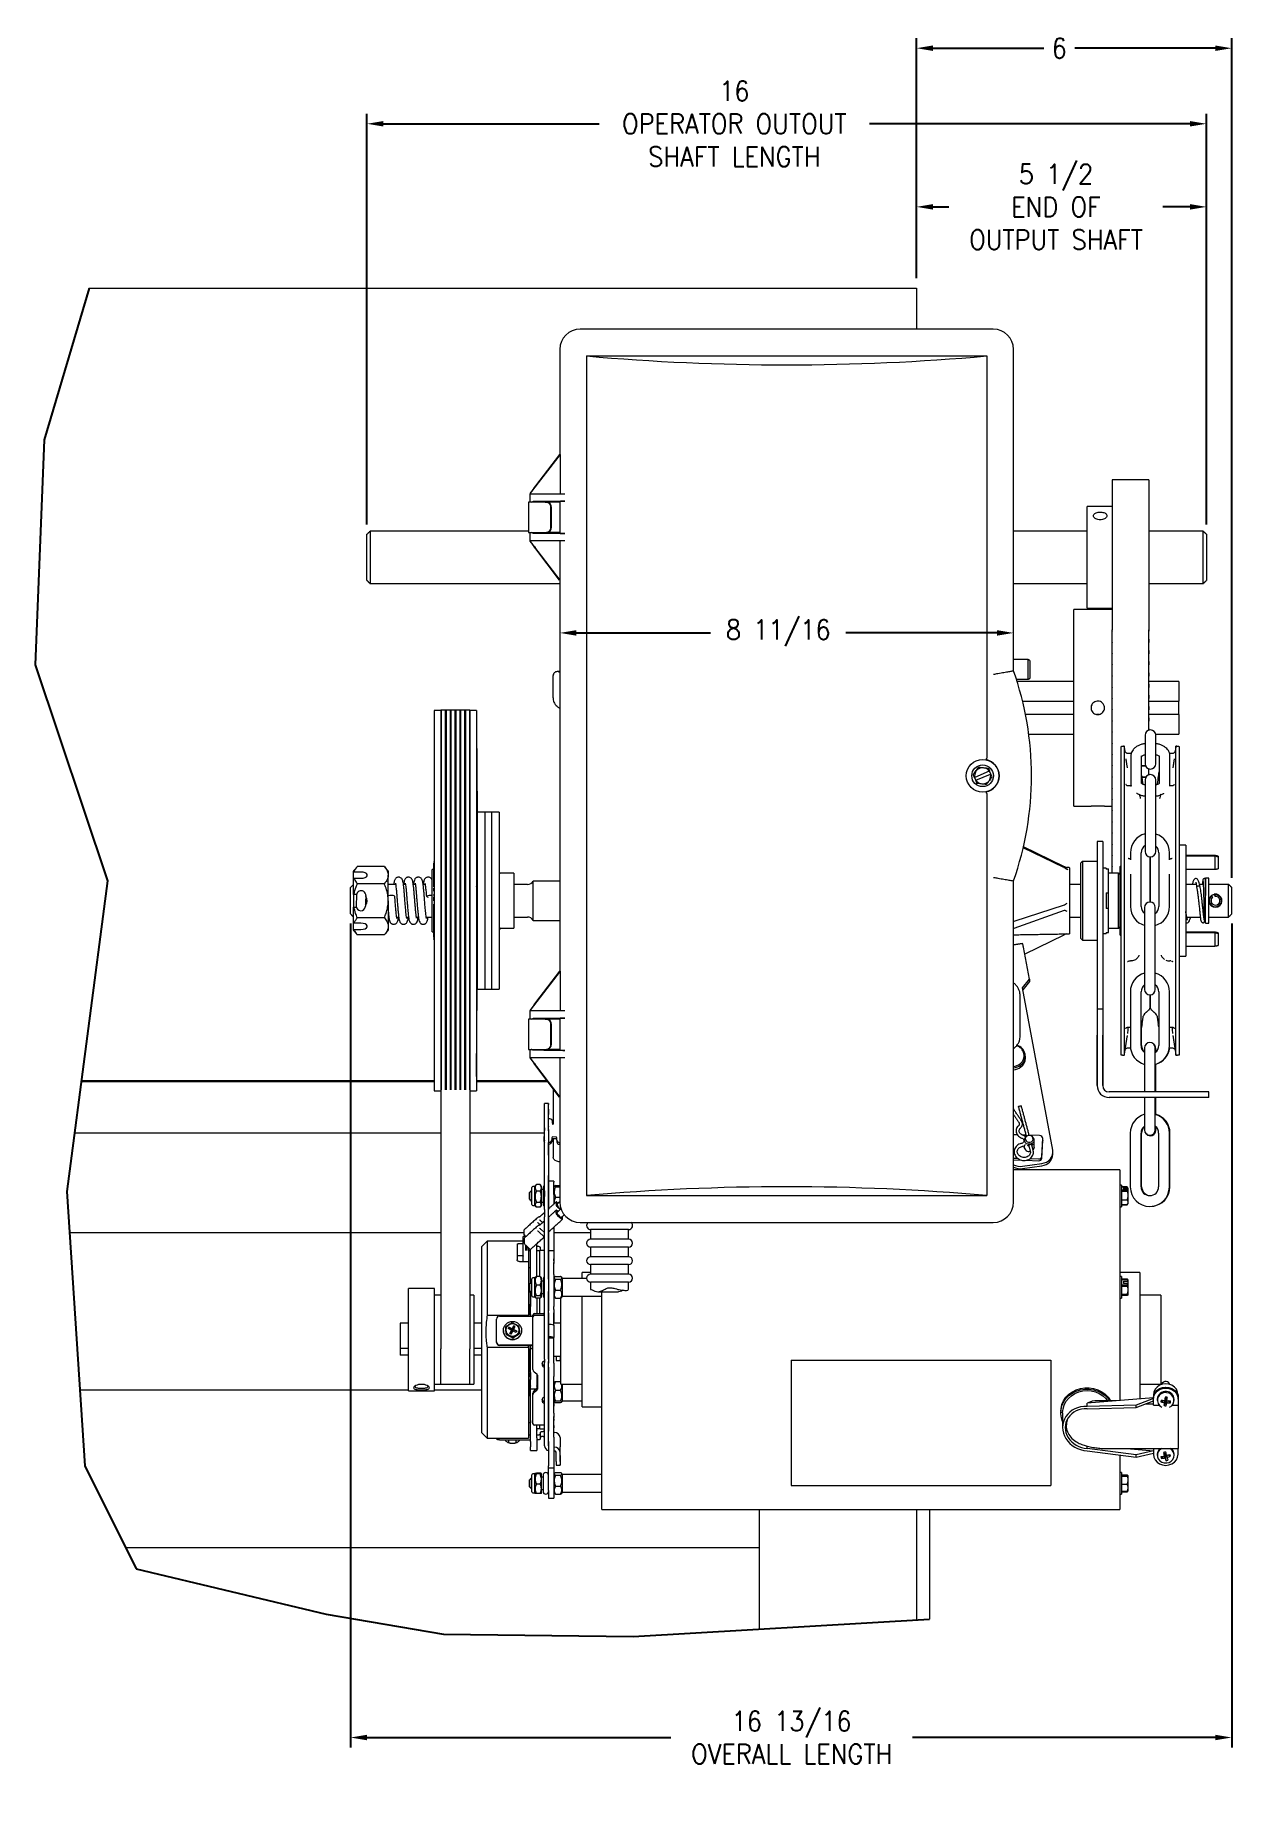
# Model space of a CAD drawing. Extents: x 4.1 to 26.9, y 8.2 to 41.8.
import ezdxf

# ---------------------------------------------------------------- set-up
doc = ezdxf.new("R2010")
doc.units = 0
doc.header["$LTSCALE"] = 0.5
doc.header["$MEASUREMENT"] = 0
doc.layers.get('Defpoints').update_dxf_attribs({"linetype": 'CONTINUOUS'})
doc.layers.add('DIM', color=1, linetype='CONTINUOUS')
doc.layers.add('OBJ', color=3, linetype='CONTINUOUS')
doc.styles.add('ROMANS', font='romans.shx', dxfattribs={"width": 0.9, "height": 0.375})
doc.dimstyles.new('GENIE', dxfattribs={"dimscale": 2, "dimtxt": 0.25, "dimasz": 0.156, "dimexe": 0.095, "dimexo": 0.0925, "dimgap": 0.095, "dimtad": 0, "dimtih": 1, "dimtoh": 1, "dimdec": 5, "dimzin": 4, "dimdsep": 46, "dimlunit": 5, "dimtxsty": 'ROMANS', "dimcen": 0.09, "dimadec": 0, "dimazin": 0, "dimtfac": 1, "dimtdec": 5, "dimtofl": 0, "dimtmove": 0, "dimatfit": 3, "dimfxl": 0, "dimfrac": 2, "dimtolj": 1, "dimtzin": 4, "dimarcsym": 0})

msp = doc.modelspace()

# ---------------------------------------------------------------- blocks, each defined once
blk = doc.blocks.new('*D24')
at = {"layer": 'Defpoints', "color": 0}
for p in [(10.43, 40.146), (10.43, 32.323), (26.43, 32.323)]:
    blk.add_point(p, dxfattribs=at)
at = {"layer": 'DIM', "color": 0, "lineweight": -2}
for p, q in [((10.43, 32.508), (10.43, 40.336)), ((10.742, 40.146), (14.855, 40.146)), ((26.118, 40.146), (20.009, 40.146)), ((26.43, 32.508), (26.43, 40.336))]:
    blk.add_line(p, q, dxfattribs=at)
at = {"layer": 'DIM', "color": 0}
for points in [[(10.742, 40.198), (10.742, 40.094), (10.43, 40.146)], [(26.118, 40.198), (26.118, 40.094), (26.43, 40.146)]]:
    blk.add_solid(points, dxfattribs=at)
at = {"layer": 'DIM', "color": 0, "insert": (17.432, 40.146), "char_height": 0.375, "attachment_point": 5, "style": 'ROMANS'}
blk.add_mtext('\\A1;16\\POPERATOR OUTOUT\\PSHAFT LENGTH', dxfattribs=at)
blk = doc.blocks.new('*D25')
at = {"layer": 'Defpoints', "color": 0}
for p in [(22.754, 30.444), (14.107, 19.609), (22.754, 19.597)]:
    blk.add_point(p, dxfattribs=at)
at = {"layer": 'DIM', "color": 0, "lineweight": -2}
for p, q in [((14.419, 30.444), (16.979, 30.444)), ((22.442, 30.444), (19.561, 30.444))]:
    blk.add_line(p, q, dxfattribs=at)
at = {"layer": 'DIM', "color": 0}
for points in [[(14.419, 30.496), (14.419, 30.392), (14.107, 30.444)], [(22.442, 30.496), (22.442, 30.392), (22.754, 30.444)]]:
    blk.add_solid(points, dxfattribs=at)
at = {"layer": 'DIM', "color": 0, "insert": (18.27, 30.444), "char_height": 0.375, "attachment_point": 5, "style": 'ROMANS'}
blk.add_mtext('\\A1;8 11/16', dxfattribs=at)
blk = doc.blocks.new('*D27')
at = {"layer": 'Defpoints', "color": 0}
for p in [(26.43, 38.563), (20.905, 37.016), (26.43, 32.323)]:
    blk.add_point(p, dxfattribs=at)
at = {"layer": 'DIM', "color": 0, "lineweight": -2}
for p, q in [((20.905, 37.201), (20.905, 38.753)), ((26.43, 32.508), (26.43, 38.753)), ((21.217, 38.563), (21.524, 38.563)), ((26.118, 38.563), (25.601, 38.563))]:
    blk.add_line(p, q, dxfattribs=at)
at = {"layer": 'DIM', "color": 0}
for points in [[(21.217, 38.615), (21.217, 38.511), (20.905, 38.563)], [(26.118, 38.615), (26.118, 38.511), (26.43, 38.563)]]:
    blk.add_solid(points, dxfattribs=at)
at = {"layer": 'DIM', "color": 0, "insert": (23.563, 38.563), "char_height": 0.375, "attachment_point": 5, "style": 'ROMANS'}
blk.add_mtext('\\A1;5 1/2\\PEND OF \\POUTPUT SHAFT', dxfattribs=at)
blk = doc.blocks.new('*D30')
at = {"layer": 'Defpoints', "color": 0}
for p in [(26.913, 41.586), (20.905, 37.016), (26.913, 25.593)]:
    blk.add_point(p, dxfattribs=at)
at = {"layer": 'DIM', "color": 0, "lineweight": -2}
for p, q in [((20.905, 37.201), (20.905, 41.776)), ((26.913, 25.778), (26.913, 41.776)), ((21.217, 41.586), (23.331, 41.586)), ((26.601, 41.586), (23.92, 41.586))]:
    blk.add_line(p, q, dxfattribs=at)
at = {"layer": 'DIM', "color": 0}
for points in [[(21.217, 41.638), (21.217, 41.534), (20.905, 41.586)], [(26.601, 41.638), (26.601, 41.534), (26.913, 41.586)]]:
    blk.add_solid(points, dxfattribs=at)
at = {"layer": 'DIM', "color": 0, "insert": (23.625, 41.586), "char_height": 0.375, "attachment_point": 5, "style": 'ROMANS'}
blk.add_mtext('\\A1;6', dxfattribs=at)
blk = doc.blocks.new('*D31')
at = {"layer": 'Defpoints', "color": 0}
for p in [(10.117, 25.089), (26.913, 25.089), (26.913, 9.396)]:
    blk.add_point(p, dxfattribs=at)
at = {"layer": 'DIM', "color": 0, "lineweight": -2}
for p, q in [((10.117, 24.904), (10.117, 9.206)), ((26.913, 24.904), (26.913, 9.206)), ((10.429, 9.396), (16.22, 9.396)), ((26.601, 9.396), (20.827, 9.396))]:
    blk.add_line(p, q, dxfattribs=at)
at = {"layer": 'DIM', "color": 0}
for points in [[(10.429, 9.448), (10.429, 9.344), (10.117, 9.396)], [(26.601, 9.448), (26.601, 9.344), (26.913, 9.396)]]:
    blk.add_solid(points, dxfattribs=at)
at = {"layer": 'DIM', "color": 0, "insert": (18.524, 9.396), "char_height": 0.375, "attachment_point": 5, "style": 'ROMANS'}
blk.add_mtext('\\A1;16 13/16\\POVERALL LENGTH', dxfattribs=at)

# ---------------------------------------------------------------- dimensions: what is measured, and where the dimension line sits
at = {"layer": 'DIM'}
dim = msp.add_linear_dim(base=(26.912676, 41.586111), p1=(20.905479, 37.016032), p2=(26.912676, 25.592976), dimstyle='GENIE', dxfattribs=at)
dim.commit()
dim.dimension.update_dxf_attribs({"geometry": '*D30', "text_midpoint": (23.625364, 41.586111), "dimtype": 160})
dim = msp.add_linear_dim(base=(10.430476, 40.146277), p1=(26.430479, 32.323279), p2=(10.430476, 32.323279), text='<>\\POPERATOR OUTOUT\\PSHAFT LENGTH', dimstyle='GENIE', dxfattribs=at)
dim.commit()
dim.dimension.update_dxf_attribs({"geometry": '*D24', "text_midpoint": (17.431991, 40.146277), "dimtype": 160})
for base, p1, p2, text, override, picture, middle in [((26.430479, 38.563108), (20.905479, 37.016032), (26.430479, 32.323279), '<>\\PEND OF \\POUTPUT SHAFT', {"dimdec": 4}, '*D27', (23.562531, 38.563108)), ((22.753896, 30.444247), (14.107078, 19.608622), (22.753896, 19.59658), '8 11/16', {"dimdec": 4, "dimse1": 1, "dimse2": 1}, '*D25', (18.27037, 30.444247)), ((26.912676, 9.396163), (10.116979, 25.088974), (26.912676, 25.088974), '<>\\POVERALL LENGTH', {"dimdec": 4}, '*D31', (18.523694, 9.396163))]:
    dim = msp.add_linear_dim(base=base, p1=p1, p2=p2, text=text, dimstyle='GENIE', override=override, dxfattribs=at)
    dim.commit()
    dim.dimension.update_dxf_attribs({"geometry": picture, "text_midpoint": middle, "dimtype": 160})

# ---------------------------------------------------------------- linework, layer by layer
at = {"layer": 'OBJ', "linetype": 'Continuous', "lineweight": 15}
for p, q in [((5.139267, 37.016032), (20.905479, 37.016032)), ((20.905479, 37.016032), (20.905479, 36.232489)), ((22.367986, 36.232489), (14.492988, 36.232489)), ((14.107078, 35.84658), (14.107078, 33.842854)), ((14.617989, 35.721579), (14.617989, 19.72158)), ((14.617989, 35.721579), (22.242986, 35.721579)), ((22.242986, 35.721579), (22.242986, 28.058829)), ((22.753896, 29.723451), (22.753896, 35.84658)), ((14.112635, 33.846581), (13.543875, 33.105559)), ((13.651136, 33.248821), (14.109237, 33.84567)), ((14.107571, 33.84567), (14.10827, 33.846581)), ((14.107571, 33.846581), (14.107571, 33.84567)), ((14.111556, 33.846581), (14.107571, 33.846581)), ((14.109237, 33.84567), (14.107571, 33.84567)), ((14.112635, 33.846581), (14.111556, 33.846581)), ((14.112635, 33.846581), (14.112635, 33.096581)), ((24.636478, 33.362173), (24.636478, 33.226143)), ((25.331478, 33.362173), (25.331478, 33.225177)), ((25.331478, 33.342739), (25.331478, 33.224491)), ((25.331478, 33.323308), (25.331478, 33.205057)), ((25.331478, 33.303874), (25.331478, 33.185626)), ((13.53708, 33.096581), (13.53708, 32.934081)), ((13.53708, 33.096581), (13.563212, 33.096581)), ((13.543875, 33.105559), (13.543875, 33.096581)), ((13.563212, 33.096581), (14.2049, 33.096581)), ((13.607507, 32.947738), (14.2049, 32.95367)), ((13.618142, 33.20691), (13.650666, 33.248821)), ((13.650666, 33.248183), (13.618142, 33.205798)), ((13.618142, 33.205798), (13.618142, 33.20691)), ((13.650666, 33.248183), (13.651136, 33.248821)), ((13.651136, 33.248821), (13.650666, 33.248821)), ((13.650666, 33.248821), (13.650666, 33.248183)), ((14.107078, 32.949324), (13.824975, 32.946579)), ((14.111556, 32.951563), (14.107078, 32.949324)), ((14.107078, 32.949324), (14.107078, 32.343835)), ((24.636478, 33.225177), (24.636478, 33.194365)), ((24.636478, 33.194365), (24.636478, 32.921367)), ((25.331478, 33.284443), (25.331478, 33.166191)), ((25.331478, 33.265008), (25.331478, 33.146761)), ((25.331478, 33.245578), (25.331478, 33.194365)), ((25.331478, 33.226143), (25.331478, 33.107896)), ((25.331478, 33.225177), (25.331478, 33.150197)), ((25.331478, 33.194365), (25.331478, 32.921367)), ((25.331478, 33.194365), (25.331478, 33.088461)), ((25.331478, 33.187278), (25.331478, 33.069031)), ((25.331478, 33.167848), (25.331478, 33.049596)), ((25.331478, 33.148413), (25.331478, 33.030166)), ((25.331478, 33.128978), (25.331478, 33.010731)), ((25.331478, 33.109548), (25.331478, 32.991301)), ((25.331478, 33.090113), (25.331478, 32.971866)), ((25.331478, 33.070683), (25.331478, 32.952436)), ((25.331478, 33.051248), (25.331478, 32.933001)), ((25.331478, 33.031818), (25.331478, 32.913571)), ((25.331478, 33.012383), (25.331478, 32.894136)), ((25.331478, 32.992953), (25.331478, 32.874706)), ((25.331478, 32.973518), (25.331478, 32.86217)), ((13.750042, 32.934081), (13.512078, 32.934081)), ((13.829917, 32.934081), (13.750042, 32.934081)), ((13.824975, 32.946579), (13.799077, 32.946579)), ((13.829917, 32.934081), (13.851567, 32.934081)), ((13.851567, 32.934081), (13.861568, 32.934081)), ((14.107078, 32.934081), (13.861568, 32.934081)), ((13.938172, 32.459079), (13.938172, 32.834081)), ((13.948173, 32.459079), (13.948173, 32.834081)), ((24.155478, 32.6791), (24.155478, 32.85253)), ((24.155478, 30.915032), (24.155478, 32.6791)), ((24.636478, 32.921367), (24.636478, 32.70671)), ((24.636478, 32.701256), (24.636478, 32.299305)), ((25.331478, 32.921367), (25.331478, 32.701031)), ((25.331478, 32.915223), (25.331478, 32.86217)), ((25.331478, 32.897459), (25.331478, 32.86217)), ((25.331478, 32.831481), (25.331478, 32.823305)), ((25.331478, 32.78444), (25.331478, 32.745575)), ((25.331478, 32.701256), (25.331478, 32.299305)), ((25.331478, 32.657909), (25.331478, 32.648415)), ((25.331478, 32.62898), (25.331478, 32.60955)), ((10.430476, 31.444279), (10.430476, 32.323279)), ((10.49048, 32.383282), (10.49048, 31.38428)), ((13.512078, 32.359079), (13.750042, 32.359079)), ((13.53708, 32.359079), (13.53708, 32.196579)), ((14.2049, 32.339494), (13.607507, 32.345421)), ((13.750042, 32.359079), (13.829917, 32.359079)), ((13.799077, 32.346581), (13.824975, 32.346581)), ((13.824975, 32.346581), (14.107078, 32.343835)), ((13.829917, 32.359079), (13.851567, 32.359079)), ((13.861568, 32.359079), (13.851567, 32.359079)), ((14.107078, 32.359079), (13.861568, 32.359079)), ((14.107078, 32.343835), (14.111556, 32.341596)), ((24.636478, 32.299305), (24.636478, 32.001202)), ((25.331478, 32.299305), (25.331478, 32.001202)), ((26.370476, 31.38428), (26.370476, 32.383282)), ((26.430479, 32.323279), (26.430479, 31.444279)), ((10.430476, 31.986423), (10.430476, 32.021735)), ((13.563212, 32.196579), (13.53708, 32.196579)), ((13.543369, 32.188215), (13.543369, 32.196579)), ((13.543369, 32.188215), (14.106351, 31.446579)), ((14.2049, 32.196579), (13.563212, 32.196579)), ((13.650666, 32.043357), (13.617818, 32.086629)), ((14.103685, 31.446579), (13.650666, 32.043357)), ((14.111908, 31.446579), (14.111908, 32.196579)), ((24.636478, 32.001202), (24.636478, 31.549798)), ((25.331478, 32.001202), (25.331478, 31.549798)), ((26.430479, 32.021735), (26.430479, 31.986423)), ((14.103685, 31.446579), (14.106351, 31.446579)), ((14.111908, 31.446579), (14.106351, 31.446579)), ((14.107078, 31.446579), (14.107078, 23.992854)), ((24.636478, 31.549798), (24.636478, 31.265352)), ((25.331478, 31.549798), (25.331478, 31.265352)), ((24.636478, 31.265352), (24.636478, 30.897503)), ((25.331478, 31.265352), (25.331478, 30.897503)), ((23.905476, 27.14103), (23.905476, 30.891031)), ((24.636478, 30.897503), (24.636478, 30.719191)), ((24.636478, 30.719191), (24.636478, 30.499977)), ((25.331478, 30.902726), (25.331478, 30.719191)), ((25.331478, 30.719191), (25.331478, 30.499977)), ((24.636478, 30.480815), (24.636478, 30.499977)), ((24.636478, 30.480815), (24.636478, 30.474694)), ((24.636478, 30.266989), (24.636478, 30.474704)), ((24.636478, 30.266989), (24.636478, 30.260869)), ((24.636478, 30.053163), (24.636478, 30.260878)), ((25.331478, 30.538579), (25.331478, 30.474694)), ((25.331478, 30.480815), (25.331478, 30.499977)), ((25.331478, 30.266989), (25.331478, 30.474694)), ((25.331478, 30.324754), (25.331478, 30.260869)), ((25.331478, 30.053163), (25.331478, 30.260869)), ((23.033676, 29.561382), (23.033676, 29.93638)), ((24.636478, 30.053163), (24.636478, 30.047043)), ((24.636478, 29.839337), (24.636478, 30.047052)), ((25.331478, 30.110928), (25.331478, 30.047043)), ((25.331478, 29.839337), (25.331478, 30.047043)), ((13.976478, 29.621987), (13.976478, 29.546171)), ((14.107078, 29.70701), (14.058977, 29.70701)), ((23.063676, 29.919062), (23.063676, 29.578701)), ((23.063676, 29.896881), (23.063676, 29.748879)), ((23.063676, 29.748879), (23.063676, 29.600881)), ((24.636478, 29.839337), (24.636478, 29.833217)), ((24.636478, 29.625511), (24.636478, 29.833226)), ((24.636478, 29.625511), (24.636478, 29.619391)), ((24.636478, 29.411686), (24.636478, 29.619401)), ((25.331478, 29.897102), (25.331478, 29.833217)), ((25.331478, 29.625511), (25.331478, 29.833217)), ((25.331478, 29.683276), (25.331478, 29.619391)), ((25.331478, 29.411686), (25.331478, 29.619391)), ((24.636478, 29.411686), (24.636478, 29.405565)), ((24.636478, 29.19786), (24.636478, 29.405575)), ((25.331478, 29.46945), (25.331478, 29.405565)), ((25.331478, 29.19786), (25.331478, 29.405565)), ((25.331478, 29.255625), (25.331478, 29.19174)), ((25.905475, 29.516031), (25.905475, 29.141029)), ((11.711178, 28.963473), (11.711178, 25.695707)), ((11.711178, 28.95708), (11.711178, 28.957752)), ((11.840675, 28.963412), (11.839675, 28.963473)), ((11.840675, 28.972019), (11.840675, 24.606256)), ((11.84718, 28.958254), (11.84718, 21.734908)), ((11.923178, 28.958254), (11.923178, 21.734908)), ((11.939178, 28.958254), (11.939178, 21.734908)), ((12.015176, 28.958254), (12.015176, 21.734908)), ((12.03118, 28.958254), (12.03118, 21.734908)), ((12.107178, 28.958254), (12.107178, 21.734908)), ((12.123178, 28.958254), (12.123178, 21.734908)), ((12.199176, 28.958254), (12.199176, 21.734908)), ((12.21518, 28.958254), (12.21518, 21.734908)), ((12.291178, 28.958254), (12.291178, 21.734908)), ((12.307178, 28.958254), (12.307178, 21.734908)), ((12.383176, 28.958254), (12.383176, 21.734908)), ((12.392675, 28.972019), (12.392675, 24.606256)), ((12.520177, 28.963473), (12.520177, 21.729703)), ((22.92704, 29.141029), (23.905476, 29.141029)), ((24.636478, 29.19786), (24.636478, 29.19174)), ((24.636478, 28.984034), (24.636478, 29.191749)), ((24.636478, 28.984034), (24.636478, 28.977914)), ((24.636478, 28.770208), (24.636478, 28.977923)), ((25.331478, 28.984034), (25.331478, 29.19174)), ((25.331478, 29.141029), (25.905475, 29.141029)), ((25.331478, 29.041799), (25.331478, 28.977914)), ((25.331478, 28.770208), (25.331478, 28.977914)), ((25.905475, 28.891032), (25.905475, 29.141029)), ((12.521041, 28.656884), (12.52817, 27.028898)), ((23.905476, 28.891032), (22.982182, 28.891032)), ((24.387889, 28.891032), (24.337704, 28.891032)), ((24.636478, 28.770208), (24.636478, 28.764088)), ((24.636478, 28.556382), (24.636478, 28.764097)), ((25.905475, 28.891032), (25.331478, 28.891032)), ((25.331478, 28.827973), (25.331478, 28.764088)), ((25.331478, 28.590413), (25.331478, 28.764088)), ((25.331478, 28.614147), (25.331478, 28.590413)), ((25.905475, 28.891032), (25.905475, 28.51603)), ((24.636478, 28.556382), (24.636478, 28.550262)), ((24.636478, 28.342557), (24.636478, 28.550272)), ((24.636478, 28.342557), (24.636478, 28.336437)), ((24.636478, 28.128731), (24.636478, 28.336446)), ((24.800978, 28.275804), (24.800978, 26.895332)), ((24.865177, 28.285974), (24.865177, 22.395975)), ((25.260177, 28.492774), (25.260177, 27.952775)), ((25.465175, 27.952775), (25.465175, 28.492774)), ((25.850179, 26.90072), (25.850179, 28.285974)), ((25.914378, 22.40614), (25.914378, 28.275804)), ((24.636478, 28.128731), (24.636478, 28.122611)), ((24.636478, 27.914905), (24.636478, 28.12262)), ((24.636478, 27.914905), (24.636478, 27.908785)), ((24.636478, 27.701079), (24.636478, 27.908794)), ((25.195175, 27.908785), (25.270094, 27.908785)), ((25.249655, 28.122611), (25.260177, 28.122611)), ((22.009805, 27.688811), (22.033013, 27.633477)), ((22.29264, 27.807443), (22.015141, 27.69105)), ((22.038349, 27.635721), (22.315849, 27.752114)), ((22.32119, 27.754353), (22.297981, 27.809682)), ((24.636478, 27.701079), (24.636478, 27.694959)), ((24.636478, 27.487253), (24.636478, 27.694969)), ((25.202605, 27.694959), (25.275365, 27.694959)), ((25.260177, 27.641263), (25.260177, 27.532215)), ((25.331478, 27.738902), (25.331478, 27.855136)), ((25.331478, 27.758844), (25.331478, 27.738902)), ((25.465175, 27.532215), (25.465175, 27.641263)), ((22.242986, 27.38433), (22.242986, 19.72158)), ((24.636478, 27.487253), (24.636478, 27.481133)), ((24.636478, 27.273428), (24.636478, 27.484663)), ((24.636478, 27.273428), (24.636478, 27.267308)), ((24.636478, 27.059602), (24.636478, 27.267317)), ((12.528179, 27.028476), (12.528179, 25.486926)), ((12.678177, 27.028476), (12.678177, 23.653473)), ((12.678177, 27.028476), (12.678177, 23.653473)), ((12.803177, 27.028476), (12.803177, 23.653473)), ((12.803177, 27.028476), (12.803177, 23.653473)), ((12.953179, 27.028476), (12.953179, 23.653473)), ((24.636478, 27.059602), (24.636478, 27.053482)), ((24.636478, 26.845776), (24.636478, 27.053491)), ((25.850179, 22.395975), (25.850179, 26.90072)), ((24.636478, 26.845776), (24.636478, 26.839656)), ((24.636478, 26.63195), (24.636478, 26.839665)), ((24.636478, 26.63195), (24.636478, 26.62583)), ((24.636478, 26.418124), (24.636478, 26.62584)), ((24.800978, 26.895332), (24.800978, 22.40614)), ((25.260177, 26.710046), (25.260177, 26.279095)), ((25.465175, 26.279095), (25.465175, 26.710046)), ((23.711043, 25.973957), (22.937854, 26.347387)), ((23.711043, 25.994608), (22.943307, 26.370835)), ((24.347677, 26.470975), (24.347677, 25.640833)), ((24.455679, 26.470975), (24.455679, 25.640833)), ((24.636478, 26.418124), (24.636478, 26.412004)), ((24.636478, 26.204299), (24.636478, 26.412014)), ((26.037675, 26.396695), (26.037675, 26.129572)), ((10.17198, 25.8769), (10.17198, 25.903473)), ((10.761976, 25.990492), (10.246978, 25.990492)), ((10.836975, 25.903473), (10.836975, 25.828113)), ((11.671177, 25.277169), (11.671177, 25.934726)), ((11.703176, 25.603648), (11.703176, 26.058816)), ((23.823025, 25.970939), (23.823025, 24.71101)), ((24.037677, 24.620974), (24.037677, 26.060975)), ((24.067676, 26.090975), (24.067676, 24.590974)), ((24.519677, 25.964477), (24.519677, 25.943085)), ((24.519677, 25.950181), (24.562676, 25.950181)), ((24.562676, 25.943085), (24.519677, 25.943085)), ((24.562676, 25.865974), (24.562676, 25.950181)), ((24.562676, 25.488461), (24.562676, 25.943085)), ((24.636478, 26.204299), (24.636478, 26.198179)), ((24.636478, 25.990473), (24.636478, 26.198188)), ((24.636478, 25.990473), (24.636478, 25.984353)), ((24.636478, 25.864472), (24.636478, 25.984362)), ((24.787677, 24.687379), (24.787677, 25.99457)), ((25.357676, 26.176716), (25.357676, 25.316448)), ((25.357676, 25.316448), (25.357676, 26.176716)), ((26.587676, 26.203604), (26.037675, 26.203604)), ((26.587676, 26.19234), (26.037675, 26.19234)), ((26.037675, 26.129572), (26.037675, 25.451633)), ((26.587676, 26.203693), (26.587676, 26.203604)), ((26.587676, 26.203604), (26.587676, 26.19234)), ((26.587676, 26.19234), (26.587676, 25.939692)), ((26.652678, 26.192185), (26.652678, 26.149368)), ((26.652678, 26.170263), (26.652678, 25.949195)), ((26.652678, 26.149368), (26.652678, 25.987694)), ((10.116979, 25.340975), (10.116979, 25.592976)), ((10.17198, 25.756898), (10.17198, 25.8769)), ((10.17198, 25.460972), (10.17198, 25.756898)), ((10.316978, 25.888112), (10.182887, 25.888112)), ((10.182887, 25.768115), (10.316978, 25.768115)), ((10.761976, 25.665735), (10.246978, 25.665735)), ((10.836975, 25.340975), (10.836975, 25.828113)), ((11.703176, 25.520441), (11.703176, 25.579656)), ((11.711178, 25.695763), (11.711849, 25.695707)), ((11.711178, 25.695763), (11.711178, 25.625979)), ((11.711178, 25.625979), (11.711178, 25.556194)), ((11.711178, 25.556194), (11.711849, 25.556143)), ((11.711178, 25.556143), (11.711178, 25.556194)), ((11.711178, 25.556143), (11.711849, 25.556143)), ((11.711178, 25.556143), (11.711178, 21.735884)), ((12.520994, 25.617362), (12.521041, 25.615714)), ((13.233176, 25.865974), (13.233176, 25.579609)), ((13.233176, 25.579609), (13.233176, 25.10234)), ((13.600232, 25.340975), (13.600232, 25.715475)), ((22.753896, 19.596579), (22.753896, 25.719708)), ((24.347677, 25.640833), (24.347677, 24.111115)), ((24.455679, 25.640833), (24.455679, 24.111115)), ((24.757677, 25.340975), (24.757677, 25.864472)), ((26.415677, 25.121658), (26.415677, 25.768476)), ((26.477675, 25.121658), (26.477675, 25.768476)), ((26.852677, 25.340975), (26.852677, 25.652974)), ((26.912676, 25.340975), (26.912676, 25.592976)), ((10.116979, 25.088974), (10.116979, 25.340975)), ((10.17198, 24.925051), (10.17198, 25.220972)), ((10.176978, 25.463352), (10.176978, 25.340975)), ((10.176978, 25.340975), (10.176978, 25.220883)), ((10.235062, 25.460972), (10.182887, 25.460972)), ((10.182887, 25.220972), (10.226652, 25.220972)), ((10.836975, 25.340975), (10.836975, 24.853836)), ((11.671177, 24.747223), (11.671177, 25.277169)), ((11.703176, 25.43967), (11.703176, 25.457659)), ((11.703176, 25.338755), (11.703176, 25.416292)), ((11.703176, 24.642638), (11.703176, 25.273274)), ((12.528123, 25.488259), (12.52817, 25.486616)), ((12.528177, 25.486272), (12.528168, 25.486616)), ((12.528177, 25.461259), (12.528168, 25.461602)), ((12.528179, 25.486274), (12.528179, 25.461259)), ((12.528179, 25.461259), (12.528179, 25.46123)), ((12.528179, 25.461259), (12.528179, 23.659739)), ((13.600232, 24.966474), (13.600232, 25.340975)), ((23.718642, 25.257218), (22.760467, 24.946697)), ((24.519677, 25.488461), (24.562676, 25.488461)), ((24.519677, 25.488461), (24.519677, 25.193488)), ((24.562676, 25.193488), (24.562676, 25.488461)), ((24.757677, 24.817472), (24.757677, 25.340975)), ((26.037675, 25.451633), (26.037675, 24.97312)), ((26.549426, 25.405939), (26.537787, 25.434704)), ((26.584137, 25.453458), (26.595777, 25.424689)), ((26.852677, 25.028975), (26.852677, 25.340975)), ((26.912676, 25.088974), (26.912676, 25.340975)), ((10.17198, 24.805049), (10.17198, 24.925051)), ((10.316978, 24.913835), (10.182887, 24.913835)), ((10.761976, 25.016214), (10.246978, 25.016214)), ((13.233176, 25.10234), (13.233176, 24.815975)), ((22.753896, 24.94498), (22.760467, 24.946697)), ((23.718642, 25.157749), (22.760467, 24.814473)), ((24.562676, 25.193488), (24.519677, 25.193488)), ((24.562676, 24.735171), (24.562676, 25.193488)), ((25.251326, 25.213181), (25.251326, 24.943182)), ((25.456328, 24.943182), (25.456328, 25.213181)), ((26.037675, 24.97312), (26.037675, 24.417863)), ((26.415677, 24.913473), (26.415677, 25.121658)), ((26.477675, 24.913473), (26.477675, 25.121658)), ((10.17198, 24.778476), (10.17198, 24.805049)), ((10.182887, 24.793837), (10.316978, 24.793837)), ((10.761976, 24.691458), (10.246978, 24.691458)), ((10.836975, 24.853836), (10.836975, 24.778476)), ((11.703176, 24.611095), (11.703176, 24.620476)), ((11.840675, 24.606256), (11.840675, 16.803693)), ((12.392675, 24.606256), (12.392675, 16.803693)), ((22.753896, 24.812533), (22.760467, 24.814475)), ((23.711043, 24.687342), (22.966929, 24.322688)), ((24.519677, 24.735171), (24.562676, 24.735171)), ((24.519677, 24.735171), (24.519677, 24.717472)), ((24.562676, 24.735171), (24.562676, 24.815975)), ((26.587676, 24.742168), (26.037675, 24.742168)), ((26.587676, 24.7309), (26.037675, 24.7309)), ((26.587676, 24.742258), (26.587676, 24.742168)), ((26.587676, 24.742168), (26.587676, 24.7309)), ((26.587676, 24.7309), (26.587676, 24.478256)), ((26.652678, 24.73075), (26.652678, 24.687928)), ((26.652678, 24.708823), (26.652678, 24.487755)), ((26.652678, 24.687928), (26.652678, 24.526254)), ((23.055894, 23.847109), (22.941463, 24.458812)), ((26.037675, 24.417863), (26.037675, 24.285254)), ((14.112635, 23.99658), (13.543875, 23.255558)), ((13.651136, 23.398821), (14.109237, 23.995674)), ((14.107571, 23.995674), (14.10827, 23.99658)), ((14.107571, 23.99658), (14.107571, 23.995674)), ((14.111556, 23.99658), (14.107571, 23.99658)), ((14.109237, 23.995674), (14.107571, 23.995674)), ((14.112635, 23.99658), (14.111556, 23.99658)), ((14.112635, 23.99658), (14.112635, 23.24658)), ((24.347677, 24.111115), (24.347677, 23.280972)), ((24.455679, 24.111115), (24.455679, 23.280972)), ((24.959991, 24.193693), (24.983147, 24.193693)), ((25.251326, 23.919179), (25.251326, 23.649179)), ((25.456328, 23.649179), (25.456328, 23.919179)), ((25.755365, 24.193693), (25.732204, 24.193693)), ((12.521041, 22.025065), (12.52817, 23.653051)), ((12.528168, 23.655024), (12.528177, 23.659376)), ((12.528168, 23.65305), (12.528177, 23.657402)), ((12.528179, 23.659739), (12.528179, 23.659377)), ((12.528179, 23.659377), (12.528179, 23.657401)), ((12.528179, 23.657401), (12.528179, 23.653473)), ((22.922145, 23.681553), (23.055894, 23.847109)), ((23.500339, 20.590771), (22.922145, 23.681553)), ((23.055894, 23.803039), (22.928843, 23.645772)), ((23.055894, 23.847109), (23.055894, 23.803039)), ((25.357676, 23.547691), (25.357676, 23.310976)), ((25.357676, 23.310976), (25.357676, 23.547691)), ((13.53708, 23.24658), (13.53708, 23.08408)), ((13.53708, 23.24658), (13.563212, 23.24658)), ((13.543875, 23.255558), (13.543875, 23.24658)), ((13.563212, 23.24658), (14.2049, 23.24658)), ((13.618142, 23.35691), (13.650666, 23.398821)), ((13.650666, 23.398182), (13.618142, 23.355797)), ((13.618142, 23.355797), (13.618142, 23.35691)), ((13.650666, 23.398182), (13.651136, 23.398821)), ((13.650666, 23.398821), (13.650666, 23.398182)), ((13.651136, 23.398821), (13.650666, 23.398821)), ((24.347677, 23.280972), (24.347677, 21.818974)), ((24.347677, 23.280972), (24.455679, 23.280972)), ((24.455679, 23.280972), (24.455679, 21.818974)), ((13.750042, 23.08408), (13.512078, 23.08408)), ((13.607507, 23.097742), (14.2049, 23.10367)), ((13.829917, 23.08408), (13.750042, 23.08408)), ((13.824975, 23.096583), (13.799077, 23.096583)), ((14.107078, 23.099324), (13.824975, 23.096583)), ((13.829917, 23.08408), (13.851567, 23.08408)), ((13.851567, 23.08408), (13.861568, 23.08408)), ((14.107078, 23.08408), (13.861568, 23.08408)), ((13.938172, 22.609083), (13.938172, 22.98408)), ((13.948173, 22.609083), (13.948173, 22.98408)), ((14.111556, 23.101562), (14.107078, 23.099324)), ((14.107078, 23.099324), (14.107078, 22.493834)), ((24.347677, 21.818974), (24.347677, 22.780974)), ((24.455679, 21.818974), (24.455679, 22.780974)), ((25.250509, 22.53781), (25.250509, 22.267811)), ((25.455507, 22.267811), (25.455507, 22.53781)), ((25.465175, 22.456499), (25.465175, 22.528081)), ((13.512078, 22.509078), (13.750042, 22.509078)), ((13.53708, 22.509078), (13.53708, 22.346583)), ((13.563212, 22.346583), (13.53708, 22.346583)), ((13.543369, 22.338215), (13.543369, 22.346583)), ((13.543369, 22.338215), (14.106351, 21.596583)), ((14.2049, 22.346583), (13.563212, 22.346583)), ((14.2049, 22.489493), (13.607507, 22.495421)), ((13.650666, 22.193357), (13.617818, 22.236629)), ((14.103685, 21.596583), (13.650666, 22.193357)), ((13.750042, 22.509078), (13.829917, 22.509078)), ((13.799077, 22.49658), (13.824975, 22.49658)), ((13.824975, 22.49658), (14.107078, 22.493834)), ((13.829917, 22.509078), (13.851567, 22.509078)), ((13.861568, 22.509078), (13.851567, 22.509078)), ((14.107078, 22.509078), (13.861568, 22.509078)), ((14.107078, 22.493834), (14.111556, 22.491596)), ((14.111908, 21.596583), (14.111908, 22.346583)), ((4.983404, 21.896835), (11.711178, 21.896835)), ((4.98591, 21.916031), (11.711178, 21.916031)), ((12.520492, 21.896835), (13.875756, 21.896835)), ((12.520572, 21.916031), (13.861183, 21.916031)), ((11.711848, 21.735885), (11.711177, 21.729703)), ((11.711177, 21.729703), (11.711848, 21.72487)), ((11.711178, 21.735884), (11.711849, 21.735884)), ((11.711178, 21.735213), (11.711849, 21.735884)), ((11.711178, 21.735884), (11.711178, 21.735213)), ((11.711178, 21.735213), (11.711178, 21.729703)), ((11.711178, 21.729703), (11.711178, 21.724198)), ((11.711178, 21.724869), (11.711178, 21.718476)), ((11.711178, 21.724198), (11.711849, 21.724869)), ((11.839675, 21.718476), (11.840675, 21.718537)), ((12.520177, 21.729703), (12.520177, 21.718476)), ((14.103685, 21.596583), (14.106351, 21.596583)), ((14.111908, 21.596583), (14.106351, 21.596583)), ((14.107078, 21.596583), (14.107078, 19.596579)), ((26.477675, 21.698976), (24.575677, 21.698976)), ((26.477675, 21.590974), (24.575677, 21.590974)), ((26.477675, 21.590974), (26.477675, 21.698976)), ((13.813302, 20.982256), (13.813302, 21.457277)), ((13.888301, 20.982279), (13.888301, 21.457305)), ((13.918868, 21.184128), (13.888343, 21.185174)), ((13.888371, 21.366368), (13.888386, 21.336772)), ((13.888386, 21.336772), (13.888423, 21.2665)), ((13.888522, 21.18517), (13.888423, 21.2665)), ((25.250509, 21.243812), (25.250509, 20.973813)), ((25.455507, 20.973813), (25.455507, 21.243812)), ((13.813302, 21.012467), (13.803939, 20.797984)), ((13.888376, 21.03705), (13.888376, 21.040011)), ((13.888404, 20.955044), (13.88839, 20.983894)), ((13.966899, 21.138157), (13.965102, 21.096992)), ((13.966899, 21.103366), (13.966355, 21.090919)), ((13.966937, 21.105074), (13.966899, 21.103366)), ((13.980472, 21.082284), (13.982129, 21.082227)), ((22.8285, 20.8789), (22.753896, 20.881458)), ((22.855599, 21.116868), (22.855754, 21.11662)), ((22.991479, 20.87332), (22.924276, 20.87562)), ((23.251895, 20.864398), (23.052604, 20.871222)), ((25.465175, 20.964083), (25.465175, 21.036168)), ((13.813382, 20.702823), (13.813373, 20.732419)), ((13.813565, 19.988548), (13.81342, 20.587495)), ((13.888386, 20.702846), (13.888371, 20.732442)), ((13.888423, 20.587518), (13.888569, 19.988571)), ((13.888456, 20.741899), (13.899546, 20.741519)), ((13.888479, 20.707103), (13.899546, 20.706723)), ((13.953242, 20.825228), (13.951444, 20.784068)), ((13.953242, 20.790437), (13.951444, 20.749272)), ((14.034797, 20.836619), (13.969847, 20.838848)), ((14.034797, 20.801827), (13.969847, 20.804052)), ((14.04837, 20.780745), (14.050168, 20.82191)), ((14.096401, 20.734775), (14.107078, 20.734408)), ((14.096401, 20.699979), (14.107078, 20.699617)), ((22.959377, 20.670688), (22.956448, 20.652882)), ((22.959377, 20.635897), (22.958406, 20.632198)), ((23.145376, 20.635897), (23.146348, 20.632179)), ((23.146343, 20.632198), (23.145376, 20.635897)), ((23.294848, 20.472843), (23.309529, 20.809229)), ((23.294848, 20.438051), (23.309529, 20.774437)), ((23.309575, 20.776488), (23.309529, 20.774437)), ((13.889122, 20.491123), (13.889366, 19.881236)), ((22.753896, 20.438183), (22.829885, 20.435578)), ((22.753896, 20.403392), (22.903344, 20.398271)), ((22.924619, 20.281756), (23.294576, 20.336071)), ((22.924619, 20.237686), (23.294576, 20.292001)), ((22.995234, 20.395122), (23.232573, 20.386993)), ((23.069688, 20.427365), (23.232573, 20.421784)), ((24.779975, 20.212389), (24.779975, 18.083827)), ((13.572476, 19.555091), (13.572476, 19.878101)), ((13.629978, 19.535088), (13.629978, 19.898104)), ((13.729978, 19.932374), (13.659978, 19.932374)), ((13.759977, 19.535088), (13.759977, 19.898104)), ((13.787377, 19.871094), (13.787377, 19.562098)), ((13.88885, 19.709715), (13.88885, 20.02907)), ((13.888874, 20.018177), (13.889094, 19.617478)), ((13.889118, 19.606585), (13.889118, 20.08369)), ((13.890376, 19.871094), (13.889118, 19.882423)), ((13.889132, 20.103744), (13.889155, 20.086783)), ((13.890376, 20.000089), (13.890376, 19.975726)), ((13.890376, 19.74408), (13.890376, 19.975726)), ((13.994979, 20.000089), (13.994979, 19.975726)), ((13.994979, 19.74408), (13.994979, 19.975726)), ((14.024979, 19.914812), (14.107078, 19.914812)), ((14.024979, 19.891129), (14.107078, 19.891129)), ((24.810979, 19.923598), (24.810979, 19.900647)), ((24.810979, 19.900647), (24.810979, 19.509594)), ((24.810979, 19.886173), (24.919431, 19.886173)), ((24.850975, 19.869254), (24.92572, 19.869254)), ((24.850975, 19.869254), (24.850975, 19.841794)), ((24.92572, 19.841794), (24.850975, 19.841794)), ((24.919431, 19.886596), (24.919431, 19.886173)), ((24.930977, 19.866598), (24.930977, 19.860999)), ((24.930977, 19.860999), (24.930977, 19.833543)), ((13.529979, 19.651594), (13.529979, 19.781598)), ((13.559978, 19.811597), (13.559978, 19.621594)), ((13.729978, 19.809105), (13.659978, 19.809105)), ((13.729978, 19.593327), (13.659978, 19.593327)), ((13.729978, 19.500818), (13.659978, 19.500818)), ((13.813622, 19.815094), (13.813669, 19.707913)), ((13.888667, 19.707937), (13.888625, 19.815122)), ((13.889094, 18.911384), (13.888874, 19.607322)), ((13.888888, 19.549806), (13.890376, 19.562098)), ((13.88939, 19.467204), (13.889366, 19.551946)), ((13.889503, 19.552641), (13.889535, 19.467336)), ((13.890376, 19.635895), (13.890376, 19.74408)), ((13.890376, 19.635895), (13.890376, 19.468096)), ((13.994979, 19.74408), (13.994979, 19.635895)), ((13.994979, 19.635895), (13.994979, 19.562896)), ((14.024979, 19.692914), (14.107078, 19.692914)), ((14.034525, 19.596021), (14.034525, 19.54531)), ((14.073179, 19.577895), (14.062807, 19.587291)), ((14.113977, 19.456391), (14.062807, 19.50277)), ((14.617989, 19.72158), (22.242986, 19.72158)), ((24.919431, 19.82487), (24.810979, 19.82487)), ((24.810979, 19.808598), (24.919431, 19.808598)), ((24.810979, 19.638795), (24.919431, 19.638795)), ((24.919431, 19.546793), (24.810979, 19.546793)), ((24.919431, 19.82487), (24.919431, 19.808598)), ((24.919431, 19.546793), (24.919431, 19.546596)), ((24.930977, 19.833543), (24.930977, 19.752387)), ((24.930977, 19.752387), (24.930977, 19.695007)), ((24.930977, 19.695007), (24.930977, 19.608341)), ((24.930977, 19.608341), (24.930977, 19.577252)), ((24.930977, 19.577252), (24.930977, 19.566594)), ((13.732085, 19.166154), (13.723398, 19.174029)), ((13.779098, 19.20876), (13.758752, 19.227199)), ((13.813734, 19.458076), (13.813734, 19.318662)), ((13.813936, 18.472858), (13.813748, 19.242274)), ((13.888733, 19.318686), (13.888733, 19.458099)), ((13.888747, 19.242302), (13.888935, 18.472882)), ((14.034525, 19.386827), (14.034525, 19.437543)), ((14.062807, 19.428813), (14.073179, 19.419413)), ((14.062807, 19.344287), (14.129981, 19.283406)), ((14.158268, 19.325392), (14.158057, 19.327645)), ((14.158268, 19.274677), (14.158268, 19.325392)), ((14.492988, 19.21067), (22.367986, 19.21067)), ((4.761713, 19.01603), (11.840675, 19.01603)), ((12.392675, 19.01603), (13.429946, 19.01603)), ((12.720777, 18.852389), (12.720777, 17.442632)), ((13.410779, 18.934921), (13.410779, 18.944289)), ((13.410779, 18.681348), (13.410779, 18.934921)), ((13.429946, 18.976245), (13.429946, 19.069219)), ((13.429946, 18.910741), (13.429946, 18.817762)), ((13.723398, 19.015547), (13.790573, 18.954665)), ((13.758752, 19.068721), (13.8138, 19.018827)), ((13.889789, 18.701149), (13.8897, 19.028556)), ((13.8897, 19.01603), (13.890376, 19.01603)), ((13.890376, 18.984979), (13.890376, 19.029171)), ((13.890376, 18.984979), (13.890376, 18.812379)), ((13.994979, 19.123971), (13.994979, 19.061053)), ((13.994979, 19.061053), (13.994979, 18.984979)), ((13.994979, 19.01603), (14.692978, 19.01603)), ((13.994979, 18.984979), (13.994979, 18.812379)), ((15.361155, 19.074278), (14.692978, 19.074278)), ((15.361155, 18.890738), (14.692978, 18.890738)), ((15.417977, 19.074278), (15.361155, 19.074278)), ((15.417977, 18.890738), (15.361155, 18.890738)), ((12.620778, 15.202393), (12.620778, 18.75239)), ((13.290776, 18.794263), (13.290776, 18.500121)), ((13.352779, 18.808869), (13.410779, 18.808869)), ((13.410779, 18.575768), (13.352779, 18.575768)), ((13.410779, 18.548457), (13.410779, 18.681348)), ((13.410779, 18.575768), (13.410779, 18.569197)), ((13.410779, 18.462322), (13.410779, 18.548457)), ((13.458232, 18.775223), (13.525407, 18.714341)), ((13.460776, 18.708005), (13.460776, 18.772918)), ((13.460776, 18.678888), (13.460776, 18.708005)), ((13.478076, 18.745852), (13.48436, 18.751545)), ((13.480779, 18.715275), (13.480779, 18.678888)), ((13.486542, 18.727891), (13.498501, 18.738728)), ((13.510778, 18.7276), (13.510778, 18.681348)), ((13.510778, 18.681348), (13.510778, 18.548457)), ((13.545377, 18.672468), (13.510778, 18.672468)), ((13.510778, 18.548457), (13.510778, 18.462322)), ((13.545377, 18.054781), (13.545377, 18.701177)), ((13.545377, 18.572271), (13.545377, 18.575434)), ((13.665375, 18.179692), (13.665375, 18.804119)), ((13.679976, 18.758153), (13.665375, 18.758153)), ((13.679976, 18.672468), (13.665375, 18.672468)), ((13.727875, 18.179692), (13.727875, 18.672393)), ((13.727875, 18.179692), (13.727875, 18.672393)), ((13.734976, 18.726605), (13.734976, 18.677391)), ((13.889118, 18.331886), (13.889118, 18.808991)), ((13.889789, 18.701149), (13.889798, 18.66739)), ((13.890376, 18.73264), (13.890376, 18.812379)), ((13.890376, 18.73264), (13.890376, 18.430468)), ((13.890376, 18.663893), (13.890376, 18.666733)), ((13.890376, 18.663893), (13.890376, 18.496066)), ((13.890376, 18.450218), (13.890376, 18.496066)), ((13.994979, 18.812379), (13.994979, 18.73264)), ((13.994979, 18.73264), (13.994979, 18.430468)), ((13.994979, 18.666733), (13.994979, 18.663893)), ((13.994979, 18.663893), (13.994979, 18.496066)), ((13.994979, 18.476664), (13.994979, 18.519505)), ((13.994979, 18.496066), (13.994979, 18.450218)), ((15.361155, 18.740741), (14.692978, 18.740741)), ((15.361155, 18.557196), (14.692978, 18.557196)), ((15.417977, 18.740741), (15.361155, 18.740741)), ((15.417977, 18.557196), (15.361155, 18.557196)), ((13.510778, 18.462322), (13.352779, 18.462322)), ((13.510778, 18.462322), (13.510778, 17.442632)), ((13.510778, 18.354132), (13.545377, 18.354132)), ((13.629978, 17.916775), (13.629978, 18.155888)), ((13.729978, 18.179692), (13.659978, 18.179692)), ((13.759977, 17.916775), (13.759977, 18.155888)), ((13.889155, 18.143273), (13.889132, 18.232492)), ((13.890376, 18.218572), (13.890376, 18.450218)), ((13.890376, 18.424851), (13.890376, 18.430468)), ((13.890376, 18.218572), (13.890376, 17.738609)), ((13.994979, 18.218572), (13.994979, 18.450218)), ((13.994979, 18.218572), (13.994979, 17.738609)), ((14.024979, 18.183536), (14.120975, 18.183536)), ((14.150979, 18.155888), (14.150979, 17.845972)), ((14.529976, 18.14438), (14.529976, 18.25739)), ((15.361155, 18.407199), (14.692978, 18.407199)), ((15.361155, 18.223654), (14.692978, 18.223654)), ((15.417977, 18.407199), (15.361155, 18.407199)), ((15.417977, 18.223654), (15.361155, 18.223654)), ((24.810979, 18.181382), (24.810979, 18.102483)), ((25.159976, 18.25739), (25.159976, 17.415176)), ((11.220177, 16.002391), (11.220177, 17.952392)), ((11.720175, 16.002391), (11.720175, 17.952392)), ((11.840675, 17.82733), (11.839675, 17.827391)), ((12.470175, 17.827391), (12.470175, 17.268107)), ((13.518278, 17.962394), (13.518278, 17.426369)), ((13.529979, 17.909378), (13.529979, 18.039382)), ((13.545377, 17.89398), (13.545377, 17.608933)), ((13.545377, 17.872804), (13.545377, 17.89398)), ((13.559978, 18.069382), (13.559978, 17.879379)), ((13.572476, 17.92312), (13.572476, 18.135885)), ((13.572476, 17.812875), (13.572476, 17.92312)), ((13.629978, 17.792872), (13.629978, 17.916775)), ((13.729978, 18.017526), (13.659978, 18.017526)), ((13.759977, 17.792872), (13.759977, 17.916775)), ((13.787377, 18.128878), (13.787377, 17.819882)), ((13.814645, 16.606853), (13.814124, 17.896223)), ((13.889643, 16.606876), (13.889122, 17.896247)), ((13.890376, 18.128878), (13.889155, 18.140034)), ((13.889263, 17.809228), (13.890376, 17.819882)), ((14.024979, 18.1274), (14.120975, 18.1274)), ((14.024979, 17.918244), (14.120975, 17.918244)), ((14.150979, 17.845972), (14.150979, 17.792872)), ((15.361155, 18.073657), (14.692978, 18.073657)), ((14.904978, 13.742389), (14.904978, 17.890962)), ((15.417977, 18.073657), (15.361155, 18.073657)), ((24.779975, 18.083827), (24.779975, 15.8132)), ((24.919431, 18.132257), (24.810979, 18.132257)), ((24.810979, 18.123688), (24.919431, 18.123688)), ((24.810979, 18.102483), (24.810979, 17.767378)), ((24.919431, 18.018464), (24.810979, 18.018464)), ((24.810979, 17.99872), (24.919431, 17.99872)), ((24.810979, 17.840842), (24.919431, 17.840842)), ((24.850975, 18.094641), (24.92572, 18.094641)), ((24.850975, 18.094641), (24.850975, 18.047511)), ((24.92572, 18.047511), (24.850975, 18.047511)), ((24.919431, 18.132257), (24.919431, 18.123688)), ((24.919431, 18.018464), (24.919431, 17.99872)), ((24.930977, 18.124199), (24.930977, 18.088896)), ((24.930977, 18.088896), (24.930977, 18.041766)), ((24.930977, 18.041766), (24.930977, 17.946455)), ((24.930977, 17.946455), (24.930977, 17.893107)), ((24.930977, 17.893107), (24.930977, 17.832784)), ((24.930977, 17.832784), (24.930977, 17.824561)), ((25.559979, 17.824392), (25.559979, 17.267084)), ((13.545377, 17.453558), (13.545377, 17.608933)), ((13.729978, 17.812213), (13.659978, 17.812213)), ((13.729978, 17.769068), (13.659978, 17.769068)), ((13.665375, 17.769068), (13.665375, 17.608933)), ((13.665375, 17.608933), (13.665375, 17.47357)), ((13.727875, 17.473589), (13.727875, 17.769068)), ((13.727875, 17.473589), (13.727875, 17.769068)), ((13.889343, 17.650807), (13.889442, 17.525538)), ((13.890376, 17.738609), (13.890376, 17.639172)), ((13.890376, 17.610919), (13.890376, 17.639172)), ((13.890376, 17.550882), (13.890376, 17.610919)), ((13.890376, 17.48588), (13.890376, 17.550882)), ((13.890376, 17.48588), (13.890376, 17.265559)), ((13.994979, 17.738609), (13.994979, 17.639172)), ((13.994979, 17.639172), (13.994979, 17.610919)), ((13.994979, 17.550882), (13.994979, 17.610919)), ((13.994979, 17.550882), (13.994979, 17.48588)), ((13.994979, 17.522549), (13.994979, 17.516931)), ((13.994979, 17.516931), (13.994979, 17.289894)), ((13.994979, 17.246791), (13.994979, 17.48588)), ((14.024979, 17.765224), (14.120975, 17.765224)), ((14.124978, 16.130391), (14.124978, 17.7731)), ((14.529976, 15.697394), (14.529976, 17.80438)), ((24.919431, 17.816503), (24.810979, 17.816503)), ((11.064979, 17.289894), (11.064979, 16.811451)), ((12.470175, 17.268107), (12.470175, 16.127392)), ((12.720777, 17.442632), (13.510778, 17.442632)), ((12.899976, 16.933251), (12.899976, 17.366596)), ((12.959975, 17.426369), (13.594506, 17.426369)), ((13.076275, 17.226389), (13.076275, 17.21811)), ((13.076275, 17.21811), (13.083601, 17.074505)), ((13.136823, 17.213628), (13.12316, 17.187017)), ((13.184591, 17.155717), (13.12316, 17.187017)), ((13.198253, 17.182324), (13.136823, 17.213628)), ((13.136823, 17.213628), (13.198253, 17.17588)), ((13.153169, 17.094522), (13.184591, 17.155717)), ((13.184591, 17.149274), (13.153169, 17.094522)), ((13.184591, 17.149274), (13.198253, 17.17588)), ((13.191424, 17.161176), (13.184591, 17.149274)), ((13.184591, 17.149274), (13.184591, 17.155717)), ((13.184591, 17.149274), (13.204777, 17.15437)), ((13.184591, 17.149274), (13.208677, 17.137001)), ((13.198253, 17.17588), (13.191424, 17.161176)), ((13.204777, 17.15437), (13.191424, 17.161176)), ((13.198253, 17.182324), (13.229679, 17.243519)), ((13.229679, 17.243519), (13.198253, 17.17588)), ((13.198253, 17.17588), (13.198253, 17.182324)), ((13.198253, 17.17588), (13.224962, 17.162269)), ((13.204777, 17.15437), (13.198253, 17.17588)), ((13.198253, 17.17588), (13.21161, 17.167671)), ((13.204777, 17.15437), (13.198516, 17.142177)), ((13.21161, 17.167671), (13.204777, 17.15437)), ((13.224962, 17.162269), (13.204777, 17.15437)), ((13.204777, 17.15437), (13.209963, 17.139497)), ((13.217561, 17.147856), (13.204777, 17.15437)), ((13.21161, 17.167671), (13.224962, 17.162269)), ((13.213924, 17.140769), (13.224962, 17.162269)), ((13.224962, 17.168713), (13.256384, 17.229909)), ((13.286393, 17.137409), (13.224962, 17.168713)), ((13.224962, 17.162269), (13.224962, 17.168713)), ((13.224962, 17.162269), (13.286393, 17.137409)), ((13.256384, 17.229909), (13.229679, 17.243519)), ((13.510778, 17.426369), (13.510778, 17.442632)), ((13.545377, 17.453558), (13.545377, 17.444523)), ((13.545377, 17.444523), (13.545377, 17.426369)), ((13.594506, 17.413524), (13.594506, 17.445222)), ((13.59491, 16.408022), (13.594506, 17.413524)), ((13.625745, 17.473556), (13.794492, 17.473612)), ((13.625745, 17.441857), (13.794492, 17.441914)), ((13.889474, 17.460907), (13.889484, 17.435324)), ((13.889493, 17.420817), (13.889493, 17.433494)), ((13.889493, 17.433494), (13.88985, 16.55785)), ((13.994979, 17.251352), (13.994979, 17.017247)), ((25.159976, 17.415176), (25.159976, 15.848836)), ((25.559979, 17.267084), (25.559979, 16.130391)), ((11.220177, 16.811451), (11.064979, 16.811451)), ((11.064979, 16.811451), (11.064979, 16.680063)), ((12.620778, 16.811451), (12.470175, 16.811451)), ((12.720777, 16.834627), (12.720777, 15.102394)), ((12.720777, 16.834627), (13.510778, 16.834627)), ((12.899976, 16.924137), (12.899976, 16.933251)), ((13.594722, 16.873482), (12.959975, 16.873482)), ((13.594727, 16.864363), (12.959975, 16.864363)), ((13.083601, 17.082784), (13.083601, 17.074505)), ((13.083601, 17.074505), (13.212103, 17.009024)), ((13.179879, 17.080911), (13.153169, 17.094522)), ((13.179879, 17.080911), (13.2113, 17.142107)), ((13.272731, 17.110803), (13.2113, 17.142107)), ((13.212103, 17.009024), (13.333279, 17.087144)), ((13.212103, 17.017303), (13.212103, 17.009024)), ((13.286393, 17.137409), (13.272731, 17.110803)), ((13.333279, 17.095423), (13.333279, 17.087144)), ((13.510778, 16.834627), (13.510778, 16.864363)), ((13.510778, 16.834627), (13.510778, 15.102394)), ((13.518278, 16.864363), (13.518278, 16.61715)), ((13.545377, 16.864363), (13.545377, 16.805397)), ((13.890376, 17.017247), (13.889742, 17.018092)), ((13.890376, 17.017247), (13.890376, 17.012685)), ((13.890376, 17.012685), (13.994979, 17.012685)), ((13.890376, 17.012685), (13.890376, 16.529629)), ((13.994979, 17.012685), (13.994979, 17.017247)), ((13.994979, 16.529629), (13.994979, 17.012685)), ((11.220177, 16.680063), (11.064979, 16.680063)), ((11.840675, 16.127392), (11.840675, 16.803693)), ((12.392675, 16.127392), (12.392675, 16.803693)), ((12.620778, 16.680063), (12.470175, 16.680063)), ((13.518278, 16.61715), (13.518278, 15.99239)), ((13.594751, 16.805397), (13.545377, 16.805397)), ((13.545377, 16.391131), (13.545377, 16.805397)), ((13.769861, 16.530009), (13.769876, 16.493759)), ((13.769876, 16.525452), (13.769876, 16.530925)), ((13.80989, 16.489216), (13.814715, 16.489216)), ((13.814645, 16.606853), (13.814678, 16.542217)), ((13.814786, 16.394801), (13.814678, 16.542217)), ((13.889789, 16.394824), (13.889676, 16.542245)), ((13.88985, 16.53038), (13.88985, 16.55785)), ((13.890376, 16.274747), (13.890376, 16.529629)), ((13.994979, 16.529629), (13.994979, 16.274747)), ((14.035496, 16.654349), (14.035492, 16.66489)), ((14.035496, 16.654349), (14.035539, 16.582175)), ((14.110495, 16.654372), (14.11049, 16.66489)), ((14.110542, 16.66489), (14.110542, 16.593913)), ((18.517479, 16.583489), (23.467476, 16.583489)), ((18.517479, 16.583489), (18.517479, 16.106591)), ((23.467476, 16.583489), (23.467476, 16.106591)), ((13.545377, 16.348586), (13.545377, 16.391131)), ((13.545377, 16.348586), (13.545377, 16.254176)), ((13.545377, 16.254176), (13.545377, 16.218254)), ((13.545377, 16.09865), (13.545377, 16.218254)), ((13.617255, 16.364637), (13.665657, 16.327861)), ((13.665375, 16.328072), (13.665375, 16.254176)), ((13.665375, 16.254176), (13.665375, 16.218254)), ((13.665375, 16.218254), (13.665375, 16.09865)), ((13.679957, 16.30009), (13.68006, 16.034822)), ((13.80989, 16.457517), (13.814739, 16.457522)), ((13.814818, 16.330165), (13.814786, 16.394801)), ((13.815377, 14.952401), (13.814818, 16.330165)), ((13.890376, 14.952429), (13.889822, 16.330193)), ((13.889869, 16.45456), (13.889906, 16.452988)), ((13.889869, 16.450641), (13.89015, 15.761851)), ((13.889906, 16.421294), (13.889883, 16.422566)), ((13.889906, 16.452988), (13.890113, 15.945457)), ((13.889906, 16.421294), (13.890113, 15.913758)), ((13.890376, 15.575706), (13.890376, 16.274747)), ((13.994979, 15.575706), (13.994979, 16.274747)), ((14.024979, 16.182378), (14.120975, 16.182378)), ((11.220177, 16.01603), (4.958611, 16.01603)), ((12.620778, 16.01603), (11.720175, 16.01603)), ((11.839675, 16.127392), (11.840675, 16.127453)), ((13.529979, 16.01603), (13.518278, 16.01603)), ((13.529979, 15.915401), (13.529979, 16.045405)), ((13.545377, 16.09865), (13.545377, 16.089587)), ((13.545377, 16.037623), (13.545377, 16.089587)), ((13.545377, 16.037623), (13.545377, 16.036103)), ((13.545377, 15.989916), (13.545377, 16.036103)), ((13.545377, 15.107265), (13.545377, 15.989916)), ((13.595107, 15.926834), (13.595107, 15.958528)), ((13.595328, 15.375566), (13.595107, 15.926834)), ((13.664319, 16.037623), (13.617414, 16.001926)), ((13.665783, 16.007047), (13.617414, 15.970233)), ((13.665375, 16.089587), (13.665375, 16.09865)), ((13.665375, 16.089587), (13.665375, 16.037623)), ((13.665375, 16.087598), (13.665375, 16.037623)), ((13.665783, 16.03874), (13.665375, 16.038431)), ((13.770143, 15.841214), (13.770157, 15.804964)), ((13.770157, 15.836657), (13.770152, 15.842134)), ((13.815001, 15.877484), (13.810125, 15.877479)), ((13.890089, 15.912482), (13.890113, 15.913758)), ((13.890113, 15.913758), (13.890113, 15.945457)), ((13.994979, 15.822671), (13.994979, 15.727534)), ((14.024979, 16.013861), (14.120975, 16.013861)), ((14.024979, 15.811881), (14.120975, 15.811881)), ((14.150979, 16.130391), (14.150979, 15.798895)), ((18.517479, 16.106591), (18.517479, 14.20028)), ((23.467476, 16.106591), (23.467476, 14.20028)), ((25.419979, 15.869327), (24.154976, 15.769633)), ((25.419979, 15.858758), (25.089976, 15.729209)), ((25.089976, 15.683896), (25.419979, 15.813444)), ((25.419979, 15.924417), (25.419979, 15.86148)), ((25.419979, 15.842463), (25.419979, 15.86148)), ((25.419979, 15.726304), (25.419979, 15.842463)), ((25.563476, 15.791156), (25.612521, 15.817368)), ((25.627365, 15.720851), (25.643787, 15.834076)), ((25.632753, 15.777484), (25.643787, 15.834076)), ((25.645763, 15.852572), (25.636672, 15.814219)), ((25.641028, 15.832602), (25.643787, 15.834076)), ((25.645763, 15.852572), (25.643787, 15.834076)), ((25.664194, 15.832288), (25.643787, 15.834076)), ((25.644712, 15.883384), (25.645763, 15.852572)), ((25.645763, 15.852572), (25.666165, 15.850784)), ((25.664194, 15.832288), (25.666165, 15.850784)), ((25.664194, 15.832288), (25.673285, 15.773932)), ((25.673008, 15.825914), (25.664194, 15.832288)), ((25.66524, 15.717528), (25.664194, 15.832288)), ((25.682587, 15.880065), (25.666165, 15.850784)), ((25.677203, 15.810666), (25.666165, 15.850784)), ((25.742815, 15.775433), (25.695319, 15.809779)), ((25.889856, 15.868276), (25.889856, 15.87839)), ((25.889978, 15.867821), (25.889875, 15.867821)), ((25.889978, 15.933198), (25.889978, 15.918973)), ((25.889978, 15.924417), (25.889978, 15.91105)), ((25.889978, 15.91105), (25.889978, 15.87839)), ((25.889978, 15.867821), (25.889978, 15.87839)), ((25.889978, 15.86148), (25.889978, 15.867821)), ((25.889978, 15.842463), (25.889978, 15.86148)), ((25.889978, 15.842463), (25.889978, 15.726304)), ((13.815034, 15.799533), (13.810172, 15.799918)), ((13.890169, 15.760298), (13.89015, 15.761157)), ((13.890169, 15.732828), (13.890169, 15.760298)), ((13.890169, 15.760298), (13.890343, 15.338893)), ((13.890376, 15.495967), (13.890376, 15.575706)), ((13.890376, 15.11646), (13.890376, 15.495967)), ((13.994979, 15.727534), (13.994979, 15.711854)), ((13.994979, 15.575706), (13.994979, 15.495967)), ((13.994979, 15.549874), (13.994979, 15.515229)), ((13.994979, 15.468465), (13.994979, 15.515229)), ((13.994979, 15.11646), (13.994979, 15.495967)), ((13.994979, 15.468465), (13.994979, 15.433824)), ((14.024979, 15.778428), (14.120975, 15.778428)), ((24.154976, 15.703162), (24.154976, 15.769633)), ((25.089976, 15.729209), (24.154976, 15.703162)), ((24.154976, 15.657848), (25.089976, 15.683896)), ((25.089976, 15.683896), (25.089976, 15.729209)), ((25.265894, 15.752957), (25.419979, 15.752957)), ((25.419979, 15.726304), (25.531458, 15.726304)), ((25.778498, 15.726304), (25.889978, 15.726304)), ((25.889978, 15.726304), (25.889978, 14.901545)), ((13.545377, 15.395339), (13.510778, 15.395339)), ((13.510778, 15.160788), (13.545377, 15.160788)), ((13.545377, 15.435208), (13.545377, 15.395339)), ((13.545377, 15.246111), (13.545377, 15.255808)), ((13.795341, 15.347313), (13.62659, 15.347256)), ((13.665375, 15.107265), (13.665375, 15.34727)), ((13.665375, 15.255808), (13.665375, 15.246111)), ((13.665375, 15.160788), (13.679976, 15.160788)), ((13.727875, 15.28239), (13.727875, 15.347289)), ((13.727875, 15.28239), (13.727875, 15.347289)), ((13.734976, 15.205162), (13.734976, 15.184033)), ((13.734976, 15.184033), (13.734976, 15.089234)), ((13.815264, 15.228408), (13.789977, 15.228408)), ((13.789977, 15.133609), (13.815302, 15.133609)), ((13.890343, 15.334664), (13.890343, 15.338893)), ((13.890343, 15.334664), (13.890352, 15.294799)), ((13.890352, 15.294799), (13.890376, 15.231356)), ((13.994979, 15.343506), (13.994979, 15.296109)), ((13.994979, 15.205106), (14.006389, 15.205111)), ((12.899976, 15.091346), (12.899976, 15.102394)), ((12.959975, 15.065988), (13.545377, 15.065988)), ((13.132608, 15.016244), (13.132608, 15.065988)), ((13.276945, 15.016244), (13.276945, 15.065988)), ((13.545377, 15.038293), (13.545377, 15.107265)), ((13.545377, 15.038293), (13.545377, 14.935393)), ((13.545377, 14.866111), (13.545377, 14.935393)), ((13.665375, 15.107265), (13.665375, 15.038293)), ((13.665375, 15.065988), (13.679976, 15.065988)), ((13.665375, 15.038293), (13.665375, 14.935393)), ((13.665375, 14.935393), (13.665375, 14.866111)), ((13.890376, 15.036721), (13.890376, 15.11646)), ((13.890376, 15.036721), (13.890376, 14.569974)), ((13.994979, 15.11646), (13.994979, 15.036721)), ((13.994979, 15.036721), (13.994979, 14.569974)), ((14.006389, 14.926185), (13.994979, 14.92618)), ((14.006417, 14.858212), (13.994979, 14.858207)), ((14.035496, 14.657898), (14.035426, 14.831939)), ((14.110425, 15.110889), (14.110495, 14.936852)), ((14.110495, 14.657926), (14.110425, 14.831962)), ((24.154976, 14.905614), (24.154976, 14.950064)), ((25.089976, 14.784288), (24.154976, 14.905614)), ((24.154976, 14.860296), (25.089976, 14.73897)), ((24.915911, 14.901545), (25.419979, 14.861821)), ((25.419979, 14.861821), (25.089976, 14.784288)), ((25.089976, 14.73897), (25.419979, 14.816507)), ((25.419979, 14.901545), (25.419979, 14.794768)), ((25.613056, 14.827513), (25.642403, 14.801728)), ((25.642403, 14.801728), (25.630003, 14.759822)), ((25.642403, 14.801728), (25.658674, 14.805722)), ((25.642403, 14.801728), (25.647762, 14.783795)), ((25.889978, 14.794768), (25.889978, 14.910927)), ((13.890376, 14.535328), (13.890376, 14.569974)), ((13.890376, 14.526153), (13.890376, 14.535328)), ((13.890376, 14.104814), (13.890376, 14.526153)), ((13.994979, 14.670495), (13.994979, 14.526153)), ((13.994979, 14.569974), (13.994979, 14.535328)), ((13.994979, 14.526153), (13.994979, 14.104814)), ((14.035496, 14.657898), (14.035539, 14.585725)), ((14.110542, 14.770739), (14.110542, 14.597463)), ((24.779975, 14.779196), (24.779975, 13.742389)), ((25.089976, 14.73897), (25.089976, 14.784288)), ((25.572999, 14.715222), (25.619129, 14.757532)), ((25.633119, 14.770368), (25.647762, 14.783795)), ((25.640652, 14.7242), (25.647762, 14.783795)), ((25.663917, 14.787761), (25.647762, 14.783795)), ((25.660171, 14.669903), (25.647762, 14.783795)), ((25.67174, 14.770142), (25.679954, 14.733854)), ((25.746903, 14.757926), (25.696549, 14.777426)), ((13.529979, 14.173186), (13.529979, 14.303189)), ((13.559978, 14.333189), (13.559978, 14.143186)), ((13.572476, 14.076682), (13.572476, 14.399693)), ((13.629978, 14.05668), (13.629978, 14.419695)), ((13.729978, 14.432949), (13.659978, 14.432949)), ((13.729978, 14.417466), (13.659978, 14.417466)), ((13.729978, 14.2227), (13.659978, 14.2227)), ((13.759977, 14.05668), (13.759977, 14.419695)), ((13.787377, 14.392685), (13.787377, 14.083689)), ((14.024979, 14.445532), (14.120975, 14.445532)), ((14.024979, 14.395825), (14.120975, 14.395825)), ((14.024979, 14.188481), (14.120975, 14.188481)), ((14.150979, 14.419695), (14.150979, 14.05668)), ((24.810979, 14.445189), (24.810979, 14.031186)), ((24.810979, 14.398862), (24.919431, 14.398862)), ((24.919431, 14.389198), (24.810979, 14.389198)), ((24.810979, 14.378897), (24.919431, 14.378897)), ((24.810979, 14.225924), (24.919431, 14.225924)), ((24.850975, 14.396196), (24.92572, 14.396196)), ((24.850975, 14.396196), (24.850975, 14.391864)), ((24.92572, 14.391864), (24.850975, 14.391864)), ((24.919431, 14.389198), (24.919431, 14.378897)), ((24.930977, 14.386936), (24.930977, 14.382609)), ((24.930977, 14.382609), (24.930977, 14.328256)), ((24.930977, 14.328256), (24.930977, 14.276564)), ((24.930977, 14.276564), (24.930977, 14.179343)), ((24.930977, 14.179343), (24.930977, 14.131795)), ((24.930977, 14.131795), (24.930977, 14.089439)), ((13.729978, 14.043426), (13.659978, 14.043426)), ((13.890376, 14.104814), (13.890376, 13.954695)), ((13.994979, 14.104814), (13.994979, 13.954695)), ((14.024979, 14.030843), (14.120975, 14.030843)), ((24.919431, 14.085215), (24.810979, 14.085215)), ((24.810979, 14.077513), (24.919431, 14.077513)), ((24.919431, 14.085215), (24.919431, 14.077513)), ((17.905476, 13.742389), (17.905476, 11.463129)), ((20.905476, 13.742389), (20.905476, 11.643308)), ((21.155478, 13.742389), (21.155478, 11.652498)), ((21.155478, 13.742389), (21.155478, 11.652498)), ((5.831804, 13.016029), (17.905476, 13.016029))]:
    msp.add_line(p, q, dxfattribs=at)
at = {"layer": 'OBJ'}
for points in [[(5.139267, 37.016032), (4.280848, 34.125838), (4.109164, 29.837582), (5.482636, 25.720856), (4.710058, 19.803063), (5.053427, 14.571391), (6.033586, 12.612827)], [(6.033586, 12.612827), (9.653078, 11.745363), (11.892328, 11.365454), (15.504702, 11.323242), (21.155478, 11.652498)]]:
    msp.add_lwpolyline(points, dxfattribs=at)
at = {"layer": 'OBJ', "linetype": 'Continuous', "lineweight": 15, "flags": 128}
for points in [[(10.316978, 25.768115), (10.358021, 25.771733), (10.394113, 25.782152), (10.420902, 25.798114), (10.435155, 25.817694), (10.435155, 25.838533), (10.420902, 25.858113), (10.394113, 25.874075), (10.358021, 25.884494), (10.316978, 25.888112)], [(26.300748, 25.617066), (26.300748, 25.617066)], [(10.23326, 25.446517), (10.233147, 25.443814), (10.23249, 25.427918), (10.231336, 25.399964), (10.229852, 25.36399), (10.228252, 25.325215), (10.226769, 25.289241), (10.225614, 25.261287), (10.224957, 25.245391), (10.224845, 25.242688)], [(10.409108, 25.439261), (10.408995, 25.436553), (10.408343, 25.420662), (10.407188, 25.392709), (10.405705, 25.356735), (10.404105, 25.317959), (10.402617, 25.281985), (10.401462, 25.254032), (10.40081, 25.238135), (10.400697, 25.235432)], [(10.316978, 24.793837), (10.358021, 24.797455), (10.394113, 24.807874), (10.420902, 24.823836), (10.435155, 24.843417), (10.435155, 24.864255), (10.420902, 24.883835), (10.394113, 24.899797), (10.358021, 24.910216), (10.316978, 24.913835)], [(13.813302, 21.457277), (13.813302, 21.469503), (13.813307, 21.474712), (13.813307, 21.474891)], [(13.888371, 21.366368), (13.888357, 21.398085), (13.888343, 21.425527), (13.888334, 21.447641), (13.888325, 21.46358), (13.888315, 21.472727), (13.888306, 21.47474), (13.888306, 21.469531), (13.888301, 21.457305)], [(22.847611, 21.410189), (22.84748, 21.412761), (22.850418, 21.418482), (22.857233, 21.424095), (22.866882, 21.428746), (22.877902, 21.431722), (22.888607, 21.432571), (22.897379, 21.431168), (22.90287, 21.427723), (22.904118, 21.42533)], [(13.813373, 20.732419), (13.813359, 20.767186), (13.813345, 20.803667), (13.813335, 20.840467), (13.813321, 20.876169), (13.813312, 20.909397), (13.813307, 20.938881), (13.813302, 20.963483), (13.813302, 20.982256)], [(13.888301, 20.982279), (13.888306, 20.963506), (13.888306, 20.938904), (13.888315, 20.909426), (13.888325, 20.876192), (13.888334, 20.840495), (13.888343, 20.803695), (13.888357, 20.76721), (13.888371, 20.732442)], [(13.888376, 21.040011), (13.888376, 21.042611), (13.888376, 21.043719), (13.888376, 21.043292), (13.888381, 21.041344), (13.888381, 21.04057)], [(13.88839, 20.983894), (13.888386, 20.99129), (13.888386, 20.999053), (13.888381, 21.006882), (13.888381, 21.01448), (13.888376, 21.021548), (13.888376, 21.027823), (13.888376, 21.033056), (13.888376, 21.03705)], [(23.109276, 20.846977), (23.127753, 20.830062), (23.142861, 20.800837), (23.144194, 20.768712), (23.131545, 20.738581), (23.106849, 20.71503), (23.073856, 20.701649), (23.037591, 20.700467), (23.003583, 20.71167), (22.976996, 20.73355), (22.961888, 20.762779), (22.960555, 20.7949), (22.973203, 20.825031), (22.995478, 20.846977)], [(23.035202, 20.866778), (23.008821, 20.856072), (22.989071, 20.837243), (22.978957, 20.813152), (22.980023, 20.787466), (22.992103, 20.764098), (23.013359, 20.746602), (23.040557, 20.737647), (23.069552, 20.73859), (23.095928, 20.749291), (23.115677, 20.76812), (23.125791, 20.792211), (23.124726, 20.817897), (23.112646, 20.841265), (23.09139, 20.858762), (23.064192, 20.867721), (23.035202, 20.866778)], [(13.81342, 20.587495), (13.81342, 20.600903), (13.813415, 20.615016), (13.81341, 20.629631), (13.813406, 20.644542), (13.813401, 20.659532), (13.813396, 20.674381), (13.813387, 20.688879), (13.813382, 20.702823)], [(13.888386, 20.702846), (13.88839, 20.688907), (13.888395, 20.674405), (13.8884, 20.659555), (13.888404, 20.644565), (13.888409, 20.629659), (13.888414, 20.61504), (13.888418, 20.600927), (13.888423, 20.587518)], [(13.888536, 20.707103), (13.888545, 20.68175), (13.888559, 20.635756), (13.888573, 20.5927), (13.888578, 20.556646), (13.888583, 20.530997), (13.888578, 20.51817), (13.888573, 20.519377), (13.888559, 20.534498), (13.888545, 20.562114), (13.888526, 20.599618), (13.888512, 20.643472), (13.888494, 20.689541), (13.888489, 20.707103)], [(13.889122, 20.491123), (13.889094, 20.557031), (13.889066, 20.618189), (13.889043, 20.673724), (13.889024, 20.707084)], [(22.958401, 20.632179), (22.95887, 20.634061), (22.959377, 20.635897)], [(14.107078, 20.365747), (14.090333, 20.366831), (14.049388, 20.375786), (14.015231, 20.392719), (13.991553, 20.415805), (13.980928, 20.442538), (13.980477, 20.449456)], [(13.813622, 19.815094), (13.813617, 19.836063), (13.813608, 19.857868), (13.813598, 19.880204), (13.813589, 19.902745), (13.813584, 19.92517), (13.813579, 19.947153), (13.81357, 19.968381), (13.813565, 19.988548)], [(13.888569, 19.988571), (13.888573, 19.968409), (13.888578, 19.947181), (13.888583, 19.925198), (13.888592, 19.902774), (13.888597, 19.880232), (13.888606, 19.857896), (13.888616, 19.836087), (13.888625, 19.815122)], [(13.88885, 20.02907), (13.88885, 20.034997), (13.88885, 20.038883), (13.88885, 20.040662), (13.888855, 20.040305), (13.88886, 20.037818), (13.888864, 20.033247), (13.888869, 20.026657), (13.888874, 20.018177)], [(13.889118, 20.08369), (13.889118, 20.090979), (13.889118, 20.096949), (13.889118, 20.101567), (13.889122, 20.10481), (13.889122, 20.10665), (13.889127, 20.107091), (13.889127, 20.106119), (13.889132, 20.103744)], [(13.889263, 19.881757), (13.889244, 19.922851), (13.889216, 19.982648), (13.889193, 20.031351), (13.889169, 20.066625), (13.889155, 20.086783)], [(13.813734, 19.458076), (13.813734, 19.476849), (13.81373, 19.501451), (13.813725, 19.53093), (13.813715, 19.564163), (13.813706, 19.59986), (13.813692, 19.63666), (13.813678, 19.673145), (13.813669, 19.707913)], [(13.888667, 19.707937), (13.888681, 19.673169), (13.888691, 19.636688), (13.888705, 19.599888), (13.888714, 19.564186), (13.888723, 19.530958), (13.888728, 19.501475), (13.888733, 19.476873), (13.888733, 19.458099)], [(13.888874, 19.607322), (13.888869, 19.623481), (13.888864, 19.63918), (13.88886, 19.654147), (13.888855, 19.668124), (13.88885, 19.680875), (13.88885, 19.692181), (13.88885, 19.70185), (13.88885, 19.709715)], [(13.889094, 19.617478), (13.889099, 19.608998), (13.889104, 19.602413), (13.889108, 19.597837), (13.889108, 19.59535), (13.889113, 19.594993), (13.889113, 19.596772), (13.889118, 19.600658), (13.889118, 19.606585)], [(14.062807, 19.587291), (14.057292, 19.59197), (14.051984, 19.595814), (14.047093, 19.598687), (14.042809, 19.60047), (14.039289, 19.601094), (14.036679, 19.60054), (14.035069, 19.598827), (14.034525, 19.596021)], [(13.813748, 19.242274), (13.813744, 19.25442), (13.813744, 19.265952), (13.813739, 19.276793), (13.813739, 19.286884), (13.813739, 19.296167), (13.813734, 19.304592), (13.813734, 19.312106), (13.813734, 19.318662)], [(13.888733, 19.318686), (13.888738, 19.312129), (13.888738, 19.304615), (13.888738, 19.296195), (13.888738, 19.286907), (13.888742, 19.276817), (13.888742, 19.265975), (13.888747, 19.254449), (13.888747, 19.242302)], [(14.062807, 19.428813), (14.057292, 19.433488), (14.051984, 19.437336), (14.047093, 19.440204), (14.042809, 19.441987), (14.039289, 19.442612), (14.036679, 19.442058), (14.035069, 19.440345), (14.034525, 19.437543)], [(14.054424, 19.402418), (14.0522, 19.396162), (14.055565, 19.383007), (14.065144, 19.365754), (14.079482, 19.347033), (14.096396, 19.329696), (14.113306, 19.316376), (14.127644, 19.309111), (14.137228, 19.308994), (14.138368, 19.309796)], [(14.129981, 19.283406), (14.135501, 19.278732), (14.140809, 19.274883), (14.145699, 19.272016), (14.149984, 19.270232), (14.1535, 19.269603), (14.156114, 19.270157), (14.157723, 19.27187), (14.158268, 19.274677)], [(13.429946, 19.069219), (13.43049, 19.072026), (13.431368, 19.073227)], [(13.429946, 18.910741), (13.43049, 18.913543), (13.431368, 18.914744)], [(13.889118, 18.808991), (13.889118, 18.816857), (13.889113, 18.826525), (13.889113, 18.837831), (13.889108, 18.850583), (13.889108, 18.864559), (13.889104, 18.879526), (13.889099, 18.895225), (13.889094, 18.911384)], [(13.679976, 18.758153), (13.690709, 18.757548), (13.701025, 18.75575), (13.710534, 18.752836), (13.718869, 18.748912), (13.725707, 18.744134), (13.73079, 18.738676), (13.73392, 18.732758), (13.734976, 18.726605)], [(13.814124, 17.896223), (13.814096, 17.965928), (13.814067, 18.038425), (13.814039, 18.112682), (13.814016, 18.187619), (13.813992, 18.262167), (13.813969, 18.335251), (13.81395, 18.405819), (13.813936, 18.472858)], [(13.888935, 18.472882), (13.888953, 18.405843), (13.888972, 18.335275), (13.888991, 18.262191), (13.889014, 18.187643), (13.889043, 18.112705), (13.889066, 18.038453), (13.889094, 17.965951), (13.889122, 17.896247)], [(13.889132, 18.232492), (13.889127, 18.24828), (13.889127, 18.263266), (13.889122, 18.277355), (13.889122, 18.290482), (13.889118, 18.302558), (13.889118, 18.313526), (13.889118, 18.323321), (13.889118, 18.331886)], [(13.889155, 18.143273), (13.889169, 18.075408), (13.889193, 18.002502), (13.889216, 17.928058), (13.889244, 17.855631), (13.889273, 17.788709), (13.889301, 17.730494), (13.889324, 17.683782), (13.889343, 17.650807)], [(13.889474, 17.460907), (13.88947, 17.471753), (13.889465, 17.48199), (13.88946, 17.491517), (13.889456, 17.500237), (13.889451, 17.50807), (13.889446, 17.514941), (13.889442, 17.520784), (13.889442, 17.525538)], [(13.81517, 17.472655), (13.813026, 17.472847), (13.794492, 17.473612)], [(13.889484, 17.435324), (13.889484, 17.430265), (13.889488, 17.425886), (13.889488, 17.422357), (13.889488, 17.419813), (13.889493, 17.418353), (13.889493, 17.418034), (13.889493, 17.418865), (13.889493, 17.420817)], [(13.889643, 16.606876), (13.889648, 16.59603), (13.889653, 16.585789), (13.889657, 16.576266), (13.889662, 16.567546), (13.889667, 16.559713), (13.889667, 16.552842), (13.889672, 16.546999), (13.889676, 16.542245)], [(13.889869, 16.450641), (13.889864, 16.461741), (13.889859, 16.473385), (13.889859, 16.485128), (13.889855, 16.496523), (13.88985, 16.507125), (13.88985, 16.516535), (13.88985, 16.524387), (13.88985, 16.53038)], [(14.110495, 16.654372), (14.110504, 16.633285), (14.110514, 16.615042), (14.110523, 16.600338), (14.110528, 16.589741), (14.110533, 16.583654), (14.110537, 16.582321), (14.110542, 16.585784), (14.110542, 16.593913)], [(13.889789, 16.394824), (13.889789, 16.39007), (13.889794, 16.384227), (13.889798, 16.377356), (13.889803, 16.369523), (13.889808, 16.360803), (13.889812, 16.35128), (13.889817, 16.341039), (13.889822, 16.330193)], [(23.654977, 15.610221), (23.659028, 15.667779), (23.676895, 15.742914), (23.708514, 15.814233), (23.752978, 15.879681), (23.809006, 15.93738), (23.874989, 15.985664), (23.949025, 16.023149), (24.028989, 16.048751), (24.112572, 16.061742), (24.19738, 16.061742), (24.280967, 16.048751), (24.360926, 16.023149), (24.434963, 15.985664), (24.500946, 15.93738), (24.556974, 15.879681), (24.601438, 15.814233), (24.602015, 15.8132)], [(23.689975, 15.418303), (23.666199, 15.489392), (23.655428, 15.56563), (23.659028, 15.642421), (23.676895, 15.717556), (23.708514, 15.788875), (23.752978, 15.854323), (23.809006, 15.912022), (23.874989, 15.960306), (23.949025, 15.997792), (24.028989, 16.023398), (24.112572, 16.036384), (24.19738, 16.036384), (24.280967, 16.023398), (24.360926, 15.997792), (24.434963, 15.960306), (24.500946, 15.912022), (24.556974, 15.854323), (24.586865, 15.8132)], [(23.689975, 15.584863), (23.697043, 15.658045), (23.718022, 15.729003), (23.752274, 15.795582), (23.798765, 15.855754), (23.85608, 15.907699), (23.922476, 15.949836), (23.995939, 15.980882), (24.074233, 15.999894), (24.154976, 16.006296), (24.235724, 15.999894), (24.314017, 15.980882), (24.387476, 15.949836), (24.453872, 15.907699), (24.511186, 15.855754), (24.545813, 15.8132)], [(25.889978, 15.924417), (25.881971, 15.979544), (25.858495, 16.030907), (25.821146, 16.07502), (25.772477, 16.108867), (25.715801, 16.130142), (25.654976, 16.137403), (25.594156, 16.130142), (25.537475, 16.108867), (25.488806, 16.07502), (25.451461, 16.030907), (25.427986, 15.979544), (25.419979, 15.924417)], [(25.419979, 15.86148), (25.427986, 15.916603), (25.451461, 15.967971), (25.488806, 16.012078), (25.537475, 16.045926), (25.594156, 16.067205), (25.654976, 16.074461), (25.715801, 16.067205), (25.772477, 16.045926), (25.821146, 16.012078), (25.858495, 15.967971), (25.881971, 15.916603), (25.889978, 15.86148)], [(25.419979, 15.861025), (25.427826, 15.915603), (25.450837, 15.966534), (25.487487, 16.010421), (25.535321, 16.04433), (25.591143, 16.065999), (25.651226, 16.073982), (25.711563, 16.06774), (25.768122, 16.0477), (25.817124, 16.01519), (25.855295, 15.972387), (25.878451, 15.926904)], [(25.419979, 15.842463), (25.427986, 15.897585), (25.451461, 15.948953), (25.488806, 15.993061), (25.537475, 16.026909), (25.594156, 16.048188), (25.654976, 16.055444), (25.715801, 16.048188), (25.772477, 16.026909), (25.821146, 15.993061), (25.858495, 15.948953), (25.881971, 15.897585), (25.889978, 15.842463)], [(13.890169, 15.732828), (13.890169, 15.728928), (13.890169, 15.727262), (13.890164, 15.727905), (13.890164, 15.730824), (13.89016, 15.735911), (13.890155, 15.74297), (13.89015, 15.751728), (13.89015, 15.761851)], [(13.679976, 15.160788), (13.690709, 15.161233), (13.701025, 15.162557), (13.710534, 15.164706), (13.718869, 15.167597), (13.725707, 15.171117), (13.73079, 15.175135), (13.73392, 15.179495), (13.734976, 15.184033)], [(13.734976, 15.205162), (13.736032, 15.209696), (13.739163, 15.214056), (13.744246, 15.218078), (13.751088, 15.221598), (13.759419, 15.224489), (13.768928, 15.226639), (13.779248, 15.227962), (13.789977, 15.228408)], [(13.789977, 15.133609), (13.779248, 15.133158), (13.768928, 15.131839), (13.759419, 15.12969), (13.751088, 15.126799), (13.744246, 15.123279), (13.739163, 15.119257), (13.736032, 15.114897), (13.734976, 15.110363)], [(12.959975, 15.065988), (12.94827, 15.066476), (12.937016, 15.067917), (12.926643, 15.070264), (12.917553, 15.073413), (12.91009, 15.077257), (12.904543, 15.08164), (12.901131, 15.086399), (12.899976, 15.091346)], [(13.734976, 15.089234), (13.73392, 15.084695), (13.73079, 15.080335), (13.725707, 15.076318), (13.718869, 15.072798), (13.710534, 15.069907), (13.701025, 15.067757), (13.690709, 15.066434), (13.679976, 15.065988)], [(14.110542, 14.770739), (14.110542, 14.783218), (14.110537, 14.799579), (14.110533, 14.819178), (14.110528, 14.841274), (14.110523, 14.865008), (14.110514, 14.889478), (14.110504, 14.913738), (14.110495, 14.936852)], [(25.419979, 14.794768), (25.427986, 14.739646), (25.451461, 14.688278), (25.488806, 14.644165), (25.537475, 14.610322), (25.594156, 14.589043), (25.654976, 14.581787), (25.715801, 14.589043), (25.772477, 14.610322), (25.821146, 14.644165), (25.858495, 14.688278), (25.881971, 14.739646), (25.889978, 14.794768)], [(25.579508, 14.901545), (25.568939, 14.895988), (25.53265, 14.867523), (25.507232, 14.830629), (25.49494, 14.788587), (25.496869, 14.745127), (25.512845, 14.704113), (25.54145, 14.66919), (25.580146, 14.643457), (25.625488, 14.629208), (25.673449, 14.627701), (25.719771, 14.639078), (25.760335, 14.662319), (25.791536, 14.695369), (25.810605, 14.735281), (25.815848, 14.77852), (25.806794, 14.821233), (25.784248, 14.859629), (25.750221, 14.8903), (25.730449, 14.901545)], [(14.110495, 14.657926), (14.110504, 14.636839), (14.110514, 14.618592), (14.110523, 14.603888), (14.110528, 14.59329), (14.110533, 14.587208), (14.110537, 14.58587), (14.110542, 14.589334), (14.110542, 14.597463)]]:
    msp.add_lwpolyline(points, dxfattribs=at)
at = {"layer": 'OBJ', "linetype": 'Continuous', "lineweight": 15}
for centre, radius in [((22.165496, 27.72158), 0.3125), ((22.165496, 27.72158), 0.207), ((13.205201, 17.152145), 0.173709), ((13.204627, 17.162578), 0.122225)]:
    msp.add_circle(centre, radius, dxfattribs=at)
for centre, radius, start, end in [((14.492987, 35.84658), 0.385909, 90, 180), ((22.367987, 35.84658), 0.385909, 0, 90), ((13.844349, 32.840327), 0.094031, 356.1911802, 85.5974429), ((13.85435, 32.840327), 0.094031, 356.1911802, 85.5974429), ((13.844347, 32.452834), 0.094033, 274.4037402, 3.8076367), ((13.854348, 32.452834), 0.094033, 274.4037402, 3.8076367), ((17.086132, 27.72158), 6.010909, 340.5466288, 19.4533712), ((25.362677, 28.492774), 0.1025, 0, 180), ((22.165496, 27.72158), 0.31504, 282.5866872, 77.4133128), ((25.362677, 27.952774), 0.1025, 180, 0), ((22.165496, 27.72158), 0.153422, 34.0312691, 191.4788268), ((22.165496, 27.72158), 0.153422, 214.0312691, 11.4788268), ((25.362677, 27.641265), 0.1025, 0, 180), ((24.359103, 25.26972), 1.875717, 86.071763, 93.879808), ((25.355022, 26.254571), 0.3725, 104.7508363, 180), ((25.355022, 26.254571), 0.3725, 0, 72.5155671), ((25.355022, 26.254571), 0.1675, 124.3625341, 180), ((25.362677, 26.279096), 0.1025, 180, 0), ((25.355022, 26.254571), 0.1675, 0, 48.0749806), ((11.733208, 26.070841), 0.030032, 137.184584, 179.9737946), ((12.984427, 25.897224), 0.03125, 180, 270), ((13.491977, 25.777974), 0.125, 270, 330), ((26.289411, 25.598068), 0.022123, 20.7347855, 59.1741929), ((10.312772, 25.239061), 0.088, 177.6368788, 357.6368788), ((10.321183, 25.442888), 0.088, 357.6368788, 177.6368788), ((10.316977, 25.340974), 0.12, 314.8034507, 40.4703069), ((10.884669, 25.286369), 0.158149, 61.1509103, 107.9324892), ((11.636193, 25.291255), 0.152336, 76.7233911, 118.7253068), ((11.59647, 25.457503), 0.04678, 224.2799879, 272.0697585), ((25.355022, 25.230571), 0.3725, 180, 254.5830637), ((25.355022, 25.230571), 0.1675, 180, 231.7516116), ((25.353827, 25.213181), 0.1025, 0, 180), ((25.355022, 25.230571), 0.3725, 285.4169363, 0), ((25.355022, 25.230571), 0.1675, 307.21508, 0), ((26.602677, 25.340974), 0.125, 123.5634619, 100.4895438), ((26.602677, 25.340974), 0.114, 124.6943218, 99.3586839), ((26.602677, 25.340974), 0.084, 129.3411564, 94.7118492), ((13.491977, 24.903974), 0.125, 30, 90), ((11.733208, 24.611108), 0.030032, 180.0262054, 222.815416), ((12.984427, 24.784724), 0.03125, 90, 180), ((22.770976, 24.446754), 0.170913, 4.0455815, 26.8595618), ((25.353023, 23.604906), 0.3725, 106.3092813, 180), ((25.353023, 23.604906), 0.3725, 0, 73.8992248), ((25.353023, 23.604906), 0.1675, 127.382777, 180), ((25.353827, 23.649181), 0.1025, 180, 0), ((25.353023, 23.604906), 0.1675, 0, 51.9212783), ((25.295177, 23.310974), 0.0625, 311.6736509, 0), ((25.420177, 23.310974), 0.0625, 180, 228.3263491), ((13.844349, 22.990326), 0.094031, 356.1911802, 85.5974429), ((13.85435, 22.990326), 0.094031, 356.1911802, 85.5974429), ((25.289972, 23.138992), 0.0625, 131.6736509, 171), ((25.425383, 23.138992), 0.0625, 9, 48.3263491), ((13.844346, 22.602834), 0.094033, 274.4038552, 3.8101831), ((13.854348, 22.602834), 0.094033, 274.4038552, 3.8101831), ((22.760616, 22.388529), 0.195894, 307.234045, 75.2267679), ((22.764765, 22.379696), 0.212326, 306.8695831, 75.9106858), ((25.353023, 22.580906), 0.3725, 180, 254.0254907), ((25.353023, 22.580906), 0.1675, 180, 232.2633206), ((25.362677, 22.581876), 0.1675, 180, 227.9581789), ((25.353007, 22.537811), 0.1025, 0, 180), ((25.362677, 22.528082), 0.1025, 0, 48.664148), ((25.353023, 22.580906), 0.1675, 307.7231848, 0), ((25.353023, 22.580906), 0.3725, 285.9695174, 0), ((25.362677, 22.581876), 0.3725, 285.9720133, 353.2158322), ((22.731633, 22.43063), 0.246962, 275.1721221, 306.6774324), ((22.731876, 22.424914), 0.268235, 274.7087571, 306.694625), ((22.768197, 22.34384), 0.211302, 305.9205646, 359.1988654), ((22.731866, 22.38785), 0.268281, 274.7100764, 306.689902), ((24.575677, 21.818974), 0.228, 180, 270), ((24.575677, 21.818974), 0.12, 180, 270), ((13.920021, 21.137255), 0.046887, 1.1021766, 91.4090642), ((25.352192, 20.912511), 0.3725, 105.8416992, 180), ((25.352192, 20.912511), 0.3725, 0, 73.8975877), ((25.362677, 20.913564), 0.3725, 0, 74.0279867), ((13.980102, 21.097282), 0.015003, 181.1075105, 271.413133), ((23.253274, 20.80815), 0.056265, 1.0984416, 91.4042005), ((25.352192, 20.912511), 0.1675, 127.378375, 180), ((25.362677, 20.913564), 0.1675, 132.0418211, 180), ((25.353007, 20.973811), 0.1025, 180, 0), ((25.362677, 20.964082), 0.1025, 220.990778, 0), ((25.352192, 20.912511), 0.1675, 0, 51.9168344), ((13.853124, 20.761503), 0.049229, 180.4258482, 216.4440494), ((13.852931, 20.796217), 0.049023, 177.934774, 216.1758825), ((13.903799, 20.789257), 0.047927, 264.9088181, 353.7850202), ((13.903792, 20.754469), 0.047935, 264.9183113, 353.775527), ((13.96849, 20.823571), 0.015338, 84.924177, 173.7955943), ((13.968481, 20.788785), 0.015328, 84.8879511, 173.8124554), ((14.035169, 20.821622), 0.015002, 1.1007019, 91.4199415), ((14.034694, 20.785802), 0.016026, 27.4596326, 89.6319389), ((14.095332, 20.74705), 0.047083, 183.4198464, 271.3014043), ((14.095248, 20.781647), 0.046887, 181.1021766, 271.4090642), ((23.050181, 20.657559), 0.09385, 182.8568578, 284.1761756), ((23.070263, 20.649621), 0.078012, 316.1070801, 15.6672583), ((23.275866, 20.56165), 0.226354, 274.7414364, 7.391534), ((23.274105, 20.520918), 0.22983, 275.1099956, 357.3999721), ((22.883574, 20.555131), 0.276439, 242.0241316, 278.5387236), ((22.883568, 20.511031), 0.27641, 242.0221259, 278.5407293), ((23.237669, 20.479076), 0.057518, 264.9172162, 353.7781297), ((23.237671, 20.444283), 0.057516, 264.9150275, 353.7803184), ((13.592477, 19.878102), 0.02, 90, 180), ((13.838877, 19.871095), 0.0515, 118.9764442, 180), ((25.352192, 19.888511), 0.3725, 180, 0), ((25.352192, 19.888511), 0.1675, 180, 0), ((25.362677, 19.889564), 0.1675, 180, 273.933051), ((25.362677, 19.889564), 0.3725, 274.9251913, 0), ((13.592477, 19.555089), 0.02, 180, 270), ((13.838877, 19.562095), 0.0515, 180, 241.5933844), ((14.113302, 19.567012), 0.081712, 195.4021765, 231.8319598), ((14.167855, 19.574465), 0.114239, 186.8190399, 248.8744541), ((14.492987, 19.59658), 0.385909, 180, 270), ((22.367987, 19.59658), 0.385909, 270, 0), ((14.113311, 19.408535), 0.081722, 195.4046036, 231.8295327), ((14.692977, 19.14928), 0.075, 125.0609796, 270), ((15.417977, 19.14928), 0.075, 270, 54.9390204), ((13.506644, 18.99714), 0.079493, 195.2393673, 229.7799208), ((14.692977, 18.815739), 0.075, 90, 270), ((15.417977, 18.815739), 0.075, 270, 90), ((13.508762, 18.839496), 0.081757, 195.4161315, 231.8267717), ((13.47609, 18.727396), 0.020313, 138.9246511, 180), ((13.511945, 18.707494), 0.051171, 131.4433925, 179.4269665), ((13.497822, 18.715113), 0.017044, 131.4380717, 179.4557983), ((13.550527, 18.732635), 0.031075, 216.0637536, 273.2094708), ((13.680673, 18.585867), 0.086604, 70.2763312, 90.4611175), ((13.732877, 18.672391), 0.005, 90, 180), ((13.732877, 18.672391), 0.005, 90, 180), ((13.761203, 18.700306), 0.026334, 185.177896, 240.4750123), ((14.692977, 18.482197), 0.075, 90, 270), ((15.417977, 18.482197), 0.075, 270, 90), ((13.592477, 18.135887), 0.02, 90, 180), ((13.838877, 18.12888), 0.0515, 117.7525382, 180), ((14.692977, 18.148656), 0.075, 90, 270), ((15.417977, 18.148656), 0.075, 270, 90), ((13.838877, 17.81988), 0.0515, 180, 242.450777), ((13.592477, 17.812874), 0.02, 180, 270), ((12.959866, 17.36648), 0.05989, 89.8953527, 179.8891148), ((13.204777, 17.150431), 0.173999, 180.1661447, 359.8338553), ((13.624356, 17.443699), 0.029889, 87.3373303, 177.0788027), ((13.624356, 17.412001), 0.029889, 87.3373303, 177.0788027), ((13.798228, 17.421508), 0.020744, 39.1861754, 100.3754261), ((13.907077, 16.99633), 0.269746, 70.9817623, 93.5498573), ((12.959861, 16.933367), 0.059885, 180.1108731, 270.1091582), ((12.959866, 16.924253), 0.05989, 180.1108852, 270.1046473), ((13.906708, 16.760889), 0.27113, 71.0000763, 93.6056517), ((13.806326, 16.528997), 0.036479, 108.3390229, 178.4091304), ((13.808091, 16.527441), 0.038267, 182.9782624, 272.694836), ((13.808096, 16.495747), 0.038272, 182.9776828, 272.6880315), ((13.807219, 16.555735), 0.008114, 23.4343068, 71.0912728), ((13.649641, 16.408764), 0.054736, 180.7767075, 233.7235586), ((13.644925, 16.299618), 0.035035, 0.773295, 53.7197365), ((25.652852, 16.099424), 0.081312, 82.9229919, 161.7481323), ((25.658964, 16.101223), 0.07899, 17.4351705, 87.165853), ((13.649802, 15.957846), 0.054699, 126.3068152, 179.2864452), ((13.649806, 15.926151), 0.054703, 126.3089453, 179.2843151), ((13.645, 16.067), 0.035079, 306.3329437, 357.7134756), ((13.645064, 16.035254), 0.034999, 306.2986662, 359.2927391), ((13.80835, 15.839264), 0.038256, 87.340133, 177.0778949), ((13.806614, 15.837692), 0.036472, 181.6255226, 251.7084951), ((13.806622, 15.805999), 0.036479, 181.6262188, 251.7001314), ((25.648757, 15.833778), 0.154998, 81.9441879, 176.9562868), ((25.643122, 15.822053), 0.14567, 79.175786, 245.1770771), ((25.910005, 15.771512), 0.347086, 171.0544181, 176.7555132), ((25.719942, 16.54847), 0.738958, 258.0663928, 263.529887), ((31.763473, 15.137101), 6.164104, 173.0461928, 173.6934169), ((25.573547, 14.853255), 1.032584, 83.9383127, 86.0480679), ((25.663386, 15.834639), 0.152771, 2.7644444, 87.3391445), ((25.669701, 15.821317), 0.143816, 293.9096067, 89.6906238), ((23.668675, 16.001372), 2.017561, 354.5761235, 356.5529861), ((25.721053, 16.514772), 0.70547, 266.4364319, 272.0652679), ((25.4371, 15.825395), 0.309771, 350.7185017, 357.1069206), ((13.807132, 15.757805), 0.008614, 23.2060614, 69.329983), ((25.696178, 16.281234), 0.507727, 254.8489387, 262.8239555), ((28.955387, 15.432811), 3.340463, 174.0776022, 175.0533855), ((25.670469, 15.994644), 0.277165, 261.0532716, 268.9190176), ((24.580991, 15.900938), 1.099653, 350.3987934, 353.3677008), ((25.697576, 16.259609), 0.486284, 267.1367319, 275.33803), ((13.625184, 15.377119), 0.029896, 182.9780629, 272.6958658), ((13.732877, 15.282391), 0.005, 180, 270), ((13.732877, 15.282391), 0.005, 180, 270), ((13.799139, 15.32732), 0.02035, 37.7876732, 100.7567322), ((14.011061, 15.105723), 0.099498, 2.9759443, 92.6916347), ((13.204777, 15.237094), 0.234618, 247.6406134, 292.3593866), ((13.911103, 14.955424), 0.095774, 181.8085457, 257.5008462), ((14.011061, 14.826797), 0.099498, 2.9759443, 92.6916347), ((14.007718, 14.830497), 0.027746, 2.9797587, 92.6873103), ((25.634147, 14.793162), 0.140178, 129.3599044, 179.3436753), ((25.861317, 13.896039), 0.963991, 102.6760667, 104.9238733), ((26.860816, 15.10394), 1.278013, 192.4914807, 195.6202608), ((33.276243, 17.020476), 7.933003, 195.9797905, 196.4842557), ((25.676408, 14.793445), 0.139578, 0.5429655, 50.7575478), ((25.482303, 15.430308), 0.686562, 276.7541078, 282.4231413), ((25.844492, 14.814499), 0.289076, 193.1953637, 200.085998), ((25.54499, 15.185661), 0.471272, 273.4072471, 281.7117384), ((26.330816, 14.941654), 0.72361, 197.4883652, 202.0581704), ((25.612861, 14.941832), 0.276014, 279.8696913, 287.7268567), ((25.461504, 15.532079), 0.790412, 285.2423361, 290.394927), ((25.533766, 15.245575), 0.532192, 285.9434915, 293.6087417), ((29.832132, 15.984834), 4.336535, 196.7666478, 197.526166), ((25.367009, 14.662512), 0.391693, 14.09868, 19.1826817), ((13.592477, 14.399694), 0.02, 90, 180), ((13.838877, 14.392687), 0.0515, 0, 180), ((13.592477, 14.076681), 0.02, 180, 270), ((13.838877, 14.083687), 0.0515, 180, 0)]:
    msp.add_arc(centre, radius, start, end, dxfattribs=at)
for centre, major_axis, ratio, start_param, end_param in [((18.430487, 49.986512), (25, 0), 0.577350269, 4.559291611, 4.86548635), ((13.657077, 33.254805), (0.124992, 0.166179), 0.008384536, 1.869457154, 2.692490846), ((14.486498, 32.951507), (0.375, 0), 0.008726868, 2.420268055, 3.124139361), ((13.657077, 32.946579), (0.142, 0), 0.008726868, 0.001044726, 1.927383421), ((13.657077, 32.346582), (0.142, 0), 0.008726868, 4.355801886, 6.282140581), ((14.486498, 32.341653), (0.375, 0), 0.008726868, 3.159045946, 3.862917252), ((13.657077, 32.036664), (-0.124992, 0.167957), 0.008359396, 0.439495111, 1.262528803), ((13.657077, 31.98587), (0.117458, -0.096967), 0.441002387, 1.967486433, 2.239448772), ((14.058977, 29.621985), (0, 0.085026), 0.970295726, 0, 1.570796327), ((14.058977, 29.621985), (0, 0.085026), 0.970295726, 5.660731755, 6.283185307), ((26.332158, 26.056373), (0.465069, 0.042594), 0.322346436, 0.78133214, 0.959897173), ((26.332158, 26.087013), (0.465069, -0.042594), 0.322346436, 0.840360327, 1.01892536), ((15.301969, 25.340974), (-2.497891, 2.79257), 0.923736131, 0.782163929, 0.801488803), ((15.301969, 25.340974), (-2.497891, 2.79257), 0.923736131, 0.801488803, 0.820813677), ((26.332158, 24.594936), (0.465069, 0.042594), 0.322346436, 0.78133214, 0.959897173), ((26.332158, 24.625576), (0.465069, -0.042594), 0.322346436, 0.840360327, 1.01892536), ((13.657077, 23.404805), (0.124992, 0.166179), 0.008384536, 1.869457154, 2.692490846), ((13.657077, 23.096579), (0.142, 0), 0.008726868, 0.001044726, 1.927383421), ((14.486498, 23.101507), (0.375, 0), 0.008726868, 2.420268055, 3.124139361), ((13.657077, 22.186664), (-0.124992, 0.167957), 0.008359396, 0.439495111, 1.262528803), ((13.657077, 22.13587), (0.117458, -0.096967), 0.441002387, 1.971278333, 2.239448772), ((14.486498, 22.491653), (0.375, 0), 0.008726868, 3.159045946, 3.862917252), ((18.430487, 5.456649), (25, 0), 0.577350269, 1.417698957, 1.723893696), ((13.711681, 19.27329), (-0.02007, 0.03523), 0.656208245, 6.138519741, 6.746354305), ((13.711681, 19.180314), (0.03055, -0.026293), 0.075406649, 1.242904978, 2.813701305), ((13.747037, 19.284202), (-0.02007, 0.03523), 0.656208245, 0.144665566, 0.463168998), ((13.747037, 19.233488), (0.03055, -0.026293), 0.075406649, 1.242904978, 2.813701305), ((13.711681, 19.114808), (-0.02007, 0.03523), 0.656208245, 6.138519741, 6.746354305), ((13.711681, 19.021832), (0.03055, -0.026293), 0.075406649, 1.242904978, 2.813701305), ((13.747037, 19.12572), (-0.02007, 0.03523), 0.656208245, 0.144665566, 0.463168998), ((13.747037, 19.075006), (0.03055, -0.026293), 0.075406649, 1.242904978, 2.813701305), ((13.778856, 18.960951), (0.03055, -0.026293), 0.075406649, 0.009387917, 1.242904978), ((24.154977, 15.348198), (0.392177, 0.392177), 0.637070261, 0.567232007, 1.00356432), ((24.154977, 15.28173), (0.452146, -0.121442), 0.894072661, 1.80647274, 4.948065394), ((24.154977, 15.28173), (0.403528, -0.108384), 0.894072661, 1.80647274, 4.948065394)]:
    msp.add_ellipse(centre, major_axis=major_axis, ratio=ratio, start_param=start_param, end_param=end_param, dxfattribs=at)
for points in [[(25.331478, 33.362173), (24.636478, 33.362173)], [(13.512078, 32.934081), (13.512078, 32.359079)], [(24.636478, 32.85253), (24.155478, 32.85253)], [(10.49048, 32.383282), (10.430476, 32.323279)], [(13.512078, 32.383282), (10.49048, 32.383282)], [(24.155478, 32.383282), (22.753896, 32.383282)], [(26.370476, 32.383282), (25.331478, 32.383282)], [(26.430479, 32.323279), (26.370476, 32.383282)], [(10.430476, 31.444279), (10.49048, 31.38428)], [(10.49048, 31.38428), (14.107078, 31.38428)], [(22.753896, 31.38428), (24.155478, 31.38428)], [(25.331478, 31.38428), (26.370476, 31.38428)], [(26.370476, 31.38428), (26.430479, 31.444279)], [(24.636478, 30.891031), (23.905476, 30.891031)], [(24.155478, 30.915032), (24.636478, 30.915032)], [(23.033676, 29.93638), (22.753896, 29.93638)], [(23.063676, 29.919062), (23.033676, 29.93638)], [(22.753896, 29.723451), (22.749419, 29.722686)], [(13.976478, 29.546171), (13.976478, 29.205496)], [(22.808559, 29.561382), (23.033676, 29.561382)], [(23.905476, 29.516031), (22.822943, 29.516031)], [(23.033676, 29.561382), (23.063676, 29.578701)], [(25.905475, 29.516031), (25.331478, 29.516031)], [(11.839675, 28.963473), (11.711178, 28.963473)], [(12.392675, 28.972019), (11.840675, 28.972019)], [(12.520177, 28.963473), (12.392675, 28.963473)], [(12.520905, 28.687306), (12.521041, 28.656884)], [(23.044311, 28.51603), (23.905476, 28.51603)], [(24.865177, 28.285974), (24.800978, 28.275804)], [(24.880289, 28.190555), (24.865177, 28.285974)], [(25.462505, 28.51603), (25.905475, 28.51603)], [(25.850179, 28.285974), (25.834461, 28.186749)], [(25.914378, 28.275804), (25.850179, 28.285974)], [(22.242986, 28.058829), (22.242878, 28.057829)], [(24.924819, 27.876096), (24.898753, 28.046303)], [(24.983147, 28.14443), (24.939993, 28.14443)], [(24.990178, 28.101918), (24.990178, 27.568241)], [(25.195175, 27.579087), (25.195175, 28.101918)], [(25.195175, 27.914905), (25.267429, 27.914905)], [(25.530177, 28.101918), (25.530177, 27.576388)], [(25.775467, 28.14443), (25.732204, 28.14443)], [(25.735179, 27.568241), (25.735179, 28.101918)], [(25.816603, 28.046303), (25.790532, 27.876096)], [(22.009805, 27.688811), (21.986517, 27.744332)], [(22.009805, 27.688811), (22.015141, 27.69105)], [(22.038349, 27.635721), (22.033013, 27.633477)], [(22.274693, 27.865208), (22.297981, 27.809682)], [(22.29264, 27.807443), (22.297981, 27.809682)], [(22.32119, 27.754353), (22.315849, 27.752114)], [(25.195175, 27.701079), (25.279439, 27.701079)], [(25.224363, 27.557681), (25.202732, 27.694232)], [(25.513065, 27.697043), (25.490157, 27.552415)], [(22.242878, 27.385334), (22.242986, 27.38433)], [(24.983147, 27.528057), (24.947215, 27.528057)], [(24.997687, 27.526189), (24.983194, 27.526851)], [(25.260177, 27.532215), (25.260177, 26.710046)], [(25.465175, 26.710046), (25.465175, 27.532215)], [(25.768178, 27.528057), (25.732204, 27.528057)], [(12.678177, 27.028476), (12.528179, 27.028476)], [(12.803177, 27.028476), (12.678177, 27.028476)], [(12.953179, 27.028476), (12.803177, 27.028476)], [(23.905476, 27.14103), (24.232185, 27.14103)], [(24.487603, 27.14103), (24.636478, 27.14103)], [(24.455679, 26.470975), (24.347677, 26.470975)], [(24.982523, 26.254573), (24.982523, 26.120542)], [(25.187521, 25.23057), (25.187521, 26.254573)], [(25.522522, 26.254573), (25.522522, 25.23057)], [(25.72752, 26.120467), (25.72752, 26.254573)], [(26.037675, 26.396695), (25.914378, 26.398844)], [(10.246978, 25.990492), (10.17198, 25.903473)], [(10.836975, 25.903473), (10.761976, 25.990492)], [(11.703176, 25.934726), (11.671177, 25.934726)], [(23.823025, 25.970939), (23.771554, 25.97184)], [(24.067676, 26.090975), (24.037677, 26.060975)], [(24.347677, 26.090975), (24.067676, 26.090975)], [(24.519677, 25.964477), (24.455679, 25.964477)], [(24.800978, 26.007871), (24.787677, 25.99457)], [(24.982523, 26.13618), (24.970339, 26.13618)], [(25.745017, 26.13618), (25.72752, 26.13618)], [(26.587676, 26.203693), (26.037675, 26.203693)], [(26.037675, 25.939692), (26.587676, 25.939692)], [(26.599616, 26.201947), (26.587676, 26.203693)], [(26.587676, 25.939692), (26.652678, 25.949195)], [(10.17198, 25.647976), (10.116979, 25.592976)], [(10.17198, 25.8769), (10.182887, 25.888112)], [(10.182887, 25.768115), (10.17198, 25.756898)], [(10.976882, 25.652974), (10.836975, 25.652974)], [(11.164364, 25.652974), (11.125978, 25.652974)], [(11.351912, 25.652974), (11.313395, 25.652974)], [(11.540324, 25.652974), (11.500882, 25.652974)], [(12.521041, 25.615714), (12.520905, 25.620384)], [(12.528123, 25.488259), (12.520994, 25.617362)], [(13.233176, 25.865974), (12.984427, 25.865974)], [(13.491977, 25.652974), (13.233176, 25.652974)], [(14.107078, 25.715475), (13.600232, 25.715475)], [(22.753896, 25.719708), (22.749419, 25.720478)], [(24.037677, 25.652974), (23.823025, 25.652974)], [(24.757677, 25.864472), (24.562676, 25.864472)], [(24.787677, 25.834473), (24.757677, 25.864472)], [(24.982523, 25.844441), (24.982523, 25.23057)], [(25.72752, 25.23057), (25.72752, 25.844455)], [(26.23522, 25.652974), (26.037675, 25.652974)], [(26.369612, 25.652974), (26.300476, 25.652974)], [(26.311932, 25.595796), (26.310768, 25.603057)], [(26.477675, 25.768476), (26.415677, 25.768476)], [(26.852677, 25.652974), (26.477675, 25.652974)], [(26.912676, 25.592976), (26.852677, 25.652974)], [(23.718642, 25.257218), (23.719599, 25.257519)], [(26.533572, 25.445133), (26.537787, 25.434704)], [(26.584137, 25.453458), (26.579918, 25.463887)], [(10.116979, 25.088974), (10.17198, 25.033973)], [(10.17198, 24.925051), (10.182887, 24.913835)], [(10.836975, 25.028975), (10.848436, 25.028975)], [(10.997147, 25.028975), (11.035998, 25.028975)], [(11.185, 25.028975), (11.223537, 25.028975)], [(11.37238, 25.028975), (11.41109, 25.028975)], [(11.5599, 25.028975), (11.671177, 25.028975)], [(13.233176, 25.028975), (13.491977, 25.028975)], [(13.600232, 24.966474), (14.107078, 24.966474)], [(23.719599, 25.158082), (23.718642, 25.157749)], [(23.823025, 25.028975), (24.037677, 25.028975)], [(25.251326, 24.943182), (25.251326, 23.919179)], [(25.456328, 23.919179), (25.456328, 24.943182)], [(26.058185, 25.028975), (26.313729, 25.028975)], [(26.381106, 25.028975), (26.389826, 25.028975)], [(26.390633, 24.964733), (26.391675, 24.957369)], [(26.390751, 24.941347), (26.391962, 24.941492)], [(26.394022, 24.941731), (26.396894, 24.951362)], [(26.415677, 24.913473), (26.477675, 24.913473)], [(26.477675, 25.028975), (26.852677, 25.028975)], [(26.852677, 25.028975), (26.912676, 25.088974)], [(10.182887, 24.793837), (10.17198, 24.805049)], [(10.17198, 24.778476), (10.246978, 24.691458)], [(10.761976, 24.691458), (10.836975, 24.778476)], [(11.671177, 24.747223), (11.703176, 24.747223)], [(12.984427, 24.815975), (13.233176, 24.815975)], [(22.753896, 24.692345), (23.823025, 24.71101)], [(24.037677, 24.620974), (24.067676, 24.590974)], [(24.067676, 24.590974), (24.347677, 24.590974)], [(24.455679, 24.717472), (24.519677, 24.717472)], [(24.562676, 24.817472), (24.757677, 24.817472)], [(24.757677, 24.817472), (24.787677, 24.847476)], [(24.787677, 24.687379), (24.800978, 24.674078)], [(26.587676, 24.742258), (26.037675, 24.742258)], [(26.599616, 24.740512), (26.587676, 24.742258)], [(22.92345, 24.523973), (22.753896, 24.49908)], [(25.914378, 24.283105), (26.037675, 24.285254)], [(26.037675, 24.478256), (26.587676, 24.478256)], [(26.587676, 24.478256), (26.652678, 24.487755)], [(12.528179, 23.653473), (12.678177, 23.653473)], [(12.678177, 23.653473), (12.803177, 23.653473)], [(12.803177, 23.653473), (12.953179, 23.653473)], [(24.980524, 23.604907), (24.980524, 22.580904)], [(25.185521, 22.580904), (25.185521, 23.604907)], [(25.520523, 23.604907), (25.520523, 22.580904)], [(25.725521, 22.580904), (25.725521, 23.604907)], [(22.880478, 22.762112), (22.880478, 23.533447)], [(25.248416, 23.185675), (25.336734, 23.264292)], [(25.378622, 23.264292), (25.46694, 23.185675)], [(13.512078, 23.08408), (13.512078, 22.509078)], [(24.944522, 22.934679), (24.980524, 22.934679)], [(25.195175, 22.581876), (25.195175, 22.941465)], [(25.204337, 22.998033), (25.202718, 22.987718)], [(25.202732, 22.987718), (25.22824, 23.148767)], [(25.487112, 23.148767), (25.513065, 22.984906)], [(25.513122, 22.984916), (25.511019, 22.998033)], [(25.732204, 22.934679), (25.770985, 22.934679)], [(24.865177, 22.395975), (24.898696, 22.607604)], [(24.898753, 22.607975), (24.924819, 22.773108)], [(24.939993, 22.537519), (24.983058, 22.537519)], [(25.732204, 22.537519), (25.775467, 22.537519)], [(25.790532, 22.773108), (25.816603, 22.607975)], [(25.818434, 22.596397), (25.850179, 22.395975)], [(14.015207, 22.509078), (14.007557, 22.494806)], [(22.979478, 22.340885), (22.979478, 22.378)], [(24.800978, 22.40614), (24.865177, 22.395975)], [(25.250509, 22.267811), (25.250509, 21.698976)], [(25.455507, 21.698976), (25.455507, 22.267811)], [(25.465175, 21.698976), (25.465175, 22.225693)], [(25.850179, 22.395975), (25.914378, 22.40614)], [(12.521041, 22.027139), (12.520905, 21.997074)], [(12.520905, 21.994643), (12.521041, 22.025065)], [(11.711178, 21.718476), (11.839675, 21.718476)], [(12.392675, 21.718476), (12.520177, 21.718476)], [(13.980477, 21.758886), (13.980477, 21.082284)], [(25.250509, 21.590974), (25.250509, 21.243812)], [(25.455507, 21.243812), (25.455507, 21.590974)], [(25.465175, 21.267462), (25.465175, 21.590974)], [(13.88831, 21.474919), (13.813307, 21.474891)], [(22.904264, 21.149318), (22.753896, 21.372375)], [(22.753896, 21.267715), (22.855754, 21.11662)], [(22.847611, 21.410189), (22.998064, 20.848746)], [(23.053322, 20.868552), (22.904118, 21.42533)], [(4.855363, 20.916067), (11.840675, 20.916067)], [(12.392675, 20.916067), (13.809093, 20.916067)], [(13.966937, 21.105074), (13.966937, 21.13987)], [(23.006878, 20.854791), (22.995478, 20.846977)], [(23.109276, 20.846977), (23.097871, 20.854791)], [(24.979693, 20.912509), (24.979693, 19.888511)], [(25.184691, 19.888511), (25.184691, 20.912509)], [(25.195175, 19.889562), (25.195175, 20.913565)], [(25.519692, 20.912509), (25.519692, 19.888511)], [(25.72469, 19.888511), (25.72469, 20.912509)], [(25.735179, 19.889562), (25.735179, 20.913565)], [(13.803897, 20.795933), (13.803897, 20.761137)], [(13.980477, 20.803691), (13.980477, 20.449456)], [(14.048333, 20.779037), (14.048333, 20.744241)], [(22.959377, 20.781806), (22.959377, 20.770875)], [(22.959377, 20.677395), (22.959377, 20.6285)], [(23.040402, 20.690742), (23.071828, 20.573467)], [(23.128335, 20.588612), (23.097477, 20.703766)], [(23.145376, 20.6285), (23.145376, 20.781806)], [(23.309575, 20.776488), (23.309575, 20.811284)], [(23.503699, 20.510492), (23.503699, 20.554562)], [(24.779975, 20.212389), (22.753896, 20.212389)], [(13.629978, 19.898104), (13.592479, 19.898104)], [(13.652346, 19.924198), (13.629978, 19.898104)], [(13.652605, 19.923978), (13.659978, 19.932374)], [(13.729978, 19.932374), (13.735197, 19.924053)], [(13.759977, 19.898104), (13.736657, 19.925306)], [(13.994979, 20.000089), (13.890376, 20.000089)], [(14.001245, 19.905416), (13.994979, 19.898104)], [(24.810979, 19.923598), (24.779975, 19.923598)], [(24.919431, 19.886596), (24.810979, 19.886596)], [(24.930977, 19.866598), (24.919431, 19.886596)], [(13.559978, 19.811597), (13.529979, 19.781598)], [(13.529979, 19.651594), (13.559978, 19.621594)], [(13.572476, 19.811597), (13.559978, 19.811597)], [(13.559978, 19.621594), (13.572476, 19.621594)], [(13.592479, 19.535088), (13.629978, 19.535088)], [(13.629978, 19.535088), (13.652346, 19.508989)], [(13.736657, 19.507886), (13.759977, 19.535088)], [(13.787377, 19.835594), (13.759977, 19.835594)], [(13.759977, 19.597598), (13.787377, 19.597598)], [(13.888874, 19.594876), (13.889113, 19.594876)], [(14.035947, 19.600029), (13.888916, 19.466773)], [(14.107078, 19.608622), (14.054424, 19.560901)], [(24.779975, 19.509594), (24.810979, 19.509594)], [(24.810979, 19.546596), (24.919431, 19.546596)], [(24.930977, 19.695007), (24.919431, 19.638795)], [(24.930977, 19.577252), (24.919431, 19.546793)], [(24.919431, 19.546596), (24.930977, 19.566594)], [(13.688489, 19.306253), (13.431368, 19.073227)], [(13.726754, 19.319803), (13.695154, 19.31005)], [(13.813734, 19.398636), (13.723844, 19.317165)], [(13.813748, 19.240167), (13.723844, 19.158682)], [(14.035947, 19.441546), (13.888968, 19.308337)], [(13.889057, 19.027974), (14.156846, 19.270673)], [(14.128564, 19.469612), (14.054424, 19.402418)], [(14.138368, 19.309796), (14.19045, 19.357001)], [(12.720777, 18.852389), (12.620778, 18.75239)], [(13.410779, 18.852389), (12.720777, 18.852389)], [(13.447856, 18.944289), (13.410779, 18.944289)], [(13.688489, 19.14777), (13.431368, 18.914744)], [(13.552267, 18.701609), (13.809388, 18.934639)], [(13.726754, 19.16132), (13.695154, 19.151567)], [(13.809426, 18.934681), (13.813819, 18.941294)], [(14.692978, 19.074278), (14.692978, 18.890738)], [(15.417977, 18.890738), (15.417977, 19.074278)], [(13.727875, 18.66739), (13.665375, 18.66739)], [(13.813884, 18.677391), (13.732878, 18.677391)], [(13.813884, 18.677391), (13.732878, 18.677391)], [(13.890376, 18.66739), (13.889118, 18.66739)], [(13.994979, 18.666733), (13.890376, 18.666733)], [(14.692978, 18.740741), (14.692978, 18.557196)], [(15.417977, 18.557196), (15.417977, 18.740741)], [(13.629978, 18.155888), (13.592479, 18.155888)], [(13.640332, 18.167964), (13.629978, 18.155888)], [(13.729978, 18.179692), (13.748826, 18.165688)], [(13.759977, 18.155888), (13.750413, 18.167044)], [(14.007323, 18.170287), (13.994979, 18.155888)], [(14.150979, 18.155888), (14.13858, 18.170353)], [(14.692978, 18.25739), (14.529976, 18.25739)], [(14.692978, 18.407199), (14.692978, 18.223654)], [(15.417977, 18.223654), (15.417977, 18.407199)], [(25.159976, 18.25739), (24.779975, 18.25739)], [(24.810979, 18.181382), (24.779975, 18.181382)], [(11.720175, 17.952392), (11.220177, 17.952392)], [(11.839675, 17.827391), (11.720175, 17.827391)], [(12.470175, 17.827391), (12.392675, 17.827391)], [(13.518278, 17.962394), (13.510778, 17.962394)], [(13.559978, 18.069382), (13.529979, 18.039382)], [(13.529979, 17.909378), (13.559978, 17.879379)], [(13.572476, 18.069382), (13.559978, 18.069382)], [(13.559978, 17.879379), (13.572476, 17.879379)], [(13.787377, 18.093378), (13.759977, 18.093378)], [(13.759977, 17.855382), (13.787377, 17.855382)], [(14.618101, 18.14438), (14.150979, 18.14438)], [(14.692978, 18.073657), (14.692978, 17.932859)], [(14.836935, 17.890962), (15.225055, 17.890962)], [(15.417977, 17.936529), (15.417977, 18.073657)], [(24.930977, 18.124199), (24.919431, 18.132257)], [(24.930977, 17.893107), (24.919431, 17.840842)], [(24.930977, 17.824561), (24.919431, 17.816503)], [(25.559979, 17.824392), (25.159976, 17.824392)], [(13.592479, 17.792872), (13.629978, 17.792872)], [(13.629978, 17.792872), (13.640332, 17.780797)], [(13.750413, 17.781712), (13.759977, 17.792872)], [(13.994979, 17.792872), (14.007323, 17.778473)], [(14.024979, 17.765224), (14.009421, 17.780266)], [(14.13858, 17.778408), (14.150979, 17.792872)], [(14.150979, 17.80438), (14.904978, 17.80438)], [(24.779975, 17.767378), (24.810979, 17.767378)], [(11.220177, 17.289894), (11.064979, 17.289894)], [(12.620778, 17.289894), (12.470175, 17.289894)], [(13.030778, 17.152625), (13.030778, 17.149926)], [(13.378775, 17.149926), (13.378775, 17.152625)], [(13.545377, 17.47739), (13.545082, 17.47739)], [(14.124978, 17.289894), (13.994979, 17.289894)], [(13.994979, 16.66489), (14.124978, 16.66489)], [(14.035539, 16.582175), (14.110537, 16.582199)], [(14.00408, 16.172532), (13.994979, 16.161911)], [(11.220177, 16.002391), (11.720175, 16.002391)], [(11.720175, 16.127392), (11.839675, 16.127392)], [(11.840675, 16.127392), (12.392675, 16.127392)], [(11.930678, 16.127392), (11.931678, 16.127392)], [(12.022676, 16.127392), (12.023675, 16.127392)], [(12.114678, 16.127392), (12.115678, 16.127392)], [(12.206676, 16.127392), (12.207675, 16.127392)], [(12.298678, 16.127392), (12.299678, 16.127392)], [(12.390676, 16.127392), (12.470175, 16.127392)], [(13.510778, 15.99239), (13.518278, 15.99239)], [(13.545377, 16.060804), (13.529979, 16.045405)], [(13.529979, 15.915401), (13.545377, 15.900002)], [(13.545377, 16.037623), (13.665375, 16.037623)], [(14.124978, 16.130391), (14.529976, 16.130391)], [(14.150979, 15.810403), (14.529976, 15.810403)], [(24.707793, 15.8132), (24.351493, 15.8132)], [(25.159976, 16.130391), (25.559979, 16.130391)], [(25.493978, 15.842008), (25.493978, 15.819893)], [(25.815979, 15.819893), (25.815979, 15.842008)], [(25.889978, 15.933198), (25.889776, 15.933198)], [(25.889978, 15.91105), (25.889856, 15.87839)], [(13.994979, 15.798895), (14.00408, 15.788274)], [(14.143174, 15.78979), (14.150979, 15.798895)], [(14.529976, 15.697394), (14.904978, 15.697394)], [(23.654977, 15.610221), (23.654977, 15.584863)], [(23.689975, 15.584863), (23.689975, 15.30542)], [(12.620778, 15.202393), (12.720777, 15.102394)], [(13.665375, 15.287393), (13.727875, 15.287393)], [(13.732878, 15.277392), (13.815245, 15.277392)], [(13.732878, 15.277392), (13.815245, 15.277392)], [(13.890357, 15.287393), (13.890376, 15.287393)], [(12.720777, 15.102394), (13.510778, 15.102394)], [(13.110357, 15.022444), (13.115525, 15.020116)], [(13.294029, 15.020116), (13.299712, 15.022678)], [(13.545377, 14.866111), (13.665375, 14.866111)], [(24.53998, 14.901545), (25.889978, 14.901545)], [(25.493978, 14.794768), (25.493978, 14.772653)], [(25.815979, 14.772653), (25.815979, 14.794768)], [(13.890376, 14.535328), (13.994979, 14.535328)], [(14.035539, 14.585725), (14.110537, 14.585753)], [(13.559978, 14.333189), (13.529979, 14.303189)], [(13.529979, 14.173186), (13.559978, 14.143186)], [(13.572476, 14.333189), (13.559978, 14.333189)], [(13.559978, 14.143186), (13.572476, 14.143186)], [(13.629978, 14.419695), (13.592479, 14.419695)], [(13.635939, 14.426651), (13.629978, 14.419695)], [(13.759977, 14.419695), (13.752614, 14.428284)], [(13.787377, 14.357186), (13.759977, 14.357186)], [(14.005882, 14.432419), (13.994979, 14.419695)], [(14.150979, 14.419695), (14.139645, 14.432912)], [(14.904978, 14.408187), (14.150979, 14.408187)], [(18.517479, 14.20028), (23.467476, 14.20028)], [(24.810979, 14.445189), (24.779975, 14.445189)], [(24.930977, 14.276564), (24.919431, 14.225924)], [(24.930977, 14.131795), (24.919431, 14.085215)], [(13.592479, 14.05668), (13.629978, 14.05668)], [(13.629978, 14.05668), (13.635939, 14.049724)], [(13.752614, 14.048091), (13.759977, 14.05668)], [(13.759977, 14.119189), (13.787377, 14.119189)], [(13.890376, 13.954695), (13.994979, 13.954695)], [(13.994979, 14.05668), (14.005882, 14.043956)], [(14.024979, 14.030843), (14.007768, 14.045575)], [(14.139645, 14.043463), (14.150979, 14.05668)], [(14.150979, 14.068187), (14.904978, 14.068187)], [(24.779975, 14.031186), (24.810979, 14.031186)], [(14.904978, 13.742389), (24.779975, 13.742389)]]:
    msp.add_open_spline(points, degree=1, dxfattribs=at)
for points, knots in [([(13.607507, 32.947738), (13.599828, 32.946226), (13.5847, 32.943246), (13.570346, 32.934578), (13.563302, 32.93045), (13.563212, 32.930396)], [0, 0, 0, 0, 0.5043700656, 0.993615693, 1, 1, 1, 1]), ([(13.782078, 32.929585), (13.782334, 32.931812), (13.782845, 32.936266), (13.786779, 32.941881), (13.792393, 32.945817), (13.79685, 32.946325), (13.799077, 32.946579)], [0, 0, 0, 0, 0.2500218033, 0.4998787483, 0.7499882742, 1, 1, 1, 1]), ([(24.533977, 32.6791), (24.532568, 32.687152), (24.529751, 32.703254), (24.507818, 32.722938), (24.475416, 32.737199), (24.434764, 32.745053), (24.390953, 32.746186), (24.348926, 32.740639), (24.3132, 32.728611), (24.287669, 32.710599), (24.275377, 32.687832), (24.277755, 32.662571), (24.294338, 32.637755), (24.323323, 32.616562), (24.361667, 32.602175), (24.404969, 32.597029), (24.448135, 32.601937), (24.48653, 32.615985), (24.515776, 32.636983), (24.531655, 32.659372), (24.533308, 32.673419), (24.533977, 32.6791)], [0, 0, 0, 0, 0.053368683, 0.106726482, 0.160372819, 0.214221875, 0.267750393, 0.320939937, 0.374296059, 0.428065862, 0.48185631, 0.535239404, 0.588427613, 0.641926268, 0.695763242, 0.749442604, 0.802704655, 0.855944969, 0.909593842, 0.963442632, 1, 1, 1, 1]), ([(13.563212, 32.362763), (13.563302, 32.362711), (13.565937, 32.361212), (13.57348, 32.356965), (13.587813, 32.349025), (13.600255, 32.346749), (13.607507, 32.345421)], [0, 0, 0, 0, 0.0063588812, 0.184675954, 0.5248143948, 1, 1, 1, 1]), ([(13.799077, 32.346581), (13.79685, 32.346837), (13.792396, 32.347349), (13.786776, 32.351279), (13.782847, 32.356898), (13.782334, 32.361352), (13.782078, 32.36358)], [0, 0, 0, 0, 0.250025398, 0.500015795, 0.74999901, 1, 1, 1, 1]), ([(22.374477, 29.657322), (22.374907, 29.657399), (22.40207, 29.662239), (22.471082, 29.674377), (22.575071, 29.692598), (22.669869, 29.709013), (22.735041, 29.72022), (22.744626, 29.721864), (22.749419, 29.722686)], [0, 0, 0, 0, 0.002243015, 0.141616529, 0.35913222, 0.573676391, 0.786813023, 1, 1, 1, 1]), ([(13.977492, 29.205636), (13.977806, 29.193033), (13.978506, 29.164901), (13.993448, 29.122878), (14.018223, 29.081647), (14.052633, 29.04608), (14.082972, 29.022372), (14.102861, 29.012499), (14.107078, 29.010405)], [0, 0, 0, 0, 0.156746686, 0.349849197, 0.547449457, 0.748410853, 0.946646508, 1, 1, 1, 1]), ([(24.359105, 28.887531), (24.344674, 28.888948), (24.315814, 28.891781), (24.277389, 28.913874), (24.248135, 28.946437), (24.231371, 28.987149), (24.229013, 29.03102), (24.241278, 29.07318), (24.266787, 29.108908), (24.302708, 29.134231), (24.345013, 29.146231), (24.388867, 29.143554), (24.42934, 29.126556), (24.46193, 29.09712), (24.482983, 29.058526), (24.490053, 29.01513), (24.482392, 28.971901), (24.460876, 28.933591), (24.427914, 28.904737), (24.391979, 28.889642), (24.368333, 28.888123), (24.359105, 28.887531)], [0, 0, 0, 0, 0.053604379, 0.107202977, 0.160884883, 0.214616104, 0.268260242, 0.321812912, 0.375414719, 0.429125386, 0.482840818, 0.536448838, 0.590004252, 0.643644147, 0.697376116, 0.751055147, 0.80462966, 0.858197953, 0.911880782, 0.965610136, 1, 1, 1, 1]), ([(25.260177, 28.335507), (25.25075, 28.334096), (25.218997, 28.329344), (25.168603, 28.313284), (25.11289, 28.288081), (25.066735, 28.256299), (25.031116, 28.220101), (25.006137, 28.179778), (24.992338, 28.139637), (24.990828, 28.113264), (24.990178, 28.101918)], [0, 0, 0, 0, 0.065010849, 0.218956566, 0.376742986, 0.522560694, 0.659049939, 0.786282788, 0.90805156, 1, 1, 1, 1]), ([(25.735179, 28.101918), (25.734382, 28.114494), (25.732615, 28.142356), (25.717504, 28.18325), (25.692231, 28.222392), (25.65749, 28.257064), (25.613299, 28.287428), (25.559585, 28.31218), (25.509204, 28.328611), (25.476104, 28.333778), (25.465175, 28.335484)], [0, 0, 0, 0, 0.101898038, 0.22574353, 0.350144029, 0.480802102, 0.621419529, 0.771206116, 0.92446136, 1, 1, 1, 1]), ([(22.234148, 28.02905), (22.234162, 28.029051), (22.234323, 28.029063), (22.23488, 28.029675), (22.236195, 28.032798), (22.238255, 28.039332), (22.240591, 28.047993), (22.242115, 28.054551), (22.242878, 28.057829)], [0, 0, 0, 0, 0.011601926, 0.133679531, 0.350822275, 0.567320382, 0.783662832, 1, 1, 1, 1]), ([(24.940246, 28.145021), (24.934178, 28.145218), (24.922192, 28.145607), (24.906708, 28.153103), (24.895084, 28.162539), (24.88749, 28.172235), (24.883131, 28.180505), (24.881069, 28.185978), (24.880207, 28.188832), (24.879743, 28.190565), (24.879553, 28.191474), (24.879737, 28.190576), (24.879858, 28.189987)], [0, 0, 0, 0, 0.160722776, 0.317465274, 0.449036927, 0.559482643, 0.646834171, 0.703820697, 0.744554084, 0.790868121, 0.862962476, 1, 1, 1, 1]), ([(25.196335, 28.095075), (25.200036, 28.098204), (25.207486, 28.104502), (25.230225, 28.116897), (25.250737, 28.123233), (25.260177, 28.126149)], [0, 0, 0, 0, 0.347680778, 0.699788899, 1, 1, 1, 1]), ([(25.465175, 28.125802), (25.471346, 28.124137), (25.490143, 28.119064), (25.511585, 28.108381), (25.525631, 28.098462), (25.527373, 28.096578), (25.527417, 28.09653)], [0, 0, 0, 0, 0.197410996, 0.601325833, 0.989875093, 1, 1, 1, 1]), ([(25.834297, 28.183328), (25.834752, 28.185928), (25.835591, 28.190722), (25.835949, 28.19193), (25.835198, 28.188972), (25.834062, 28.185286), (25.830773, 28.177073), (25.821939, 28.163185), (25.805027, 28.150553), (25.787785, 28.144067), (25.778126, 28.145071), (25.775621, 28.145331)], [0, 0, 0, 0, 0.1896290934, 0.3495567872, 0.3990921536, 0.4376262152, 0.4876183248, 0.6152094579, 0.7889060141, 0.9452676303, 1, 1, 1, 1]), ([(21.986517, 27.744332), (22.005936, 27.769877), (22.04241, 27.817855), (22.078729, 27.865625), (22.09571, 27.887961)], [0, 0, 0, 0, 0.532430944, 1, 1, 1, 1]), ([(22.056301, 27.577956), (22.053352, 27.584985), (22.045695, 27.603239), (22.037842, 27.621963), (22.033013, 27.633477)], [0, 0, 0, 0, 0.3850745711, 1, 1, 1, 1]), ([(22.235284, 27.555203), (22.20345, 27.55925), (22.143663, 27.566851), (22.084134, 27.574418), (22.056301, 27.577956)], [0, 0, 0, 0, 0.532455769, 1, 1, 1, 1]), ([(22.09571, 27.887961), (22.127543, 27.883913), (22.187329, 27.876312), (22.246859, 27.868746), (22.274693, 27.865208)], [0, 0, 0, 0, 0.532430526, 1, 1, 1, 1]), ([(22.344478, 27.698826), (22.325056, 27.673282), (22.28858, 27.625307), (22.252264, 27.577537), (22.235284, 27.555203)], [0, 0, 0, 0, 0.532457117, 1, 1, 1, 1]), ([(22.32119, 27.754353), (22.326019, 27.742837), (22.333871, 27.724111), (22.341529, 27.705856), (22.344478, 27.698826)], [0, 0, 0, 0, 0.614952208, 1, 1, 1, 1]), ([(25.260177, 27.544356), (25.254031, 27.546002), (25.235307, 27.551015), (25.212869, 27.562501), (25.196332, 27.573809), (25.192419, 27.580139), (25.193019, 27.578636), (25.193087, 27.578467)], [0, 0, 0, 0, 0.138848401, 0.422957122, 0.696245113, 0.965829464, 1, 1, 1, 1]), ([(25.202718, 27.694227), (25.202468, 27.695827), (25.201044, 27.704973), (25.197828, 27.72443), (25.195175, 27.740484)], [0, 0, 0, 0, 0.174941219, 1, 1, 1, 1]), ([(25.195175, 27.727629), (25.196325, 27.71974), (25.201066, 27.687222), (25.202927, 27.669819), (25.204337, 27.656638)], [0, 0, 0, 0, 0.242592804, 1, 1, 1, 1]), ([(25.532463, 27.578965), (25.531955, 27.578127), (25.530922, 27.576424), (25.517309, 27.565257), (25.495242, 27.553352), (25.474652, 27.546954), (25.465175, 27.544009)], [0, 0, 0, 0, 0.251561297, 0.511779834, 0.77529768, 1, 1, 1, 1]), ([(25.511019, 27.656638), (25.511742, 27.663409), (25.513884, 27.683455), (25.520124, 27.72924), (25.527285, 27.776555), (25.530177, 27.795663)], [0, 0, 0, 0, 0.233169652, 0.690314808, 1, 1, 1, 1]), ([(25.530177, 27.80145), (25.529136, 27.795053), (25.523662, 27.761433), (25.517054, 27.721869), (25.514229, 27.70403), (25.513122, 27.697034)], [0, 0, 0, 0, 0.124972458, 0.656829127, 1, 1, 1, 1]), ([(22.242878, 27.385334), (22.242115, 27.388613), (22.240591, 27.39517), (22.238254, 27.403827), (22.236195, 27.410366), (22.23488, 27.413489), (22.234323, 27.414101), (22.234162, 27.414112), (22.234148, 27.414113)], [0, 0, 0, 0, 0.216341724, 0.432603323, 0.649170337, 0.866317653, 0.98839783, 1, 1, 1, 1]), ([(24.94692, 27.528831), (24.94512, 27.528583), (24.936408, 27.527382), (24.922273, 27.532582), (24.908567, 27.541206), (24.900884, 27.549717), (24.89764, 27.554761), (24.896826, 27.55659), (24.897051, 27.556055), (24.897077, 27.555991)], [0, 0, 0, 0, 0.063413703, 0.306980257, 0.506643742, 0.675889963, 0.823611149, 0.979091734, 1, 1, 1, 1]), ([(24.990178, 27.568241), (24.990407, 27.555498), (24.990696, 27.539385), (24.996303, 27.524559), (24.997476, 27.521458)], [0, 0, 0, 0, 0.790861548, 1, 1, 1, 1]), ([(25.09977, 27.393073), (25.10385, 27.390157), (25.123367, 27.376206), (25.166147, 27.358341), (25.216109, 27.341506), (25.24924, 27.336374), (25.260177, 27.33468)], [0, 0, 0, 0, 0.094658063, 0.452879435, 0.819382927, 1, 1, 1, 1]), ([(25.165035, 27.334112), (25.163847, 27.339671), (25.161181, 27.35215), (25.158359, 27.362695), (25.156794, 27.368542)], [0, 0, 0, 0, 0.445539937, 1, 1, 1, 1]), ([(25.176018, 27.291811), (25.175766, 27.29248), (25.175185, 27.294023), (25.171109, 27.308321), (25.167529, 27.322387), (25.16526, 27.333488), (25.165031, 27.334609)], [0, 0, 0, 0, 0.250690333, 0.578876078, 0.957450135, 1, 1, 1, 1]), ([(25.46694, 27.334942), (25.475782, 27.336262), (25.506965, 27.340914), (25.556267, 27.357352), (25.598571, 27.374177), (25.617231, 27.387355), (25.619546, 27.38899)], [0, 0, 0, 0, 0.154252726, 0.543968737, 0.94339901, 1, 1, 1, 1]), ([(25.550344, 27.334722), (25.548464, 27.32632), (25.544709, 27.309545), (25.540353, 27.294678), (25.539609, 27.292597), (25.539291, 27.291708)], [0, 0, 0, 0, 0.364908073, 0.728538276, 1, 1, 1, 1]), ([(25.558614, 27.369288), (25.55793, 27.366814), (25.555033, 27.356329), (25.552378, 27.343317), (25.550349, 27.333375)], [0, 0, 0, 0, 0.235896974, 1, 1, 1, 1]), ([(25.729402, 27.526766), (25.730291, 27.529307), (25.734915, 27.542521), (25.735061, 27.556749), (25.735179, 27.568241)], [0, 0, 0, 0, 0.192264591, 1, 1, 1, 1]), ([(25.818049, 27.555484), (25.818127, 27.555669), (25.818366, 27.556229), (25.816685, 27.5529), (25.810942, 27.545267), (25.798607, 27.535221), (25.78293, 27.528194), (25.771962, 27.528901), (25.768234, 27.529141)], [0, 0, 0, 0, 0.082729972, 0.251502401, 0.411261529, 0.618214988, 0.870249427, 1, 1, 1, 1]), ([(10.246978, 25.990492), (10.233444, 25.973986), (10.206214, 25.940779), (10.190693, 25.905737), (10.182887, 25.888112)], [0, 0, 0, 0, 0.4970382, 1, 1, 1, 1]), ([(10.761976, 25.990492), (10.781674, 25.965244), (10.821787, 25.913829), (10.836863, 25.857668), (10.836972, 25.828877), (10.836975, 25.828113)], [0, 0, 0, 0, 0.484343449, 0.986327306, 1, 1, 1, 1]), ([(23.756521, 25.974243), (23.748178, 25.977691), (23.733367, 25.983812), (23.717829, 25.991326), (23.711043, 25.994608)], [0, 0, 0, 0, 0.563286973, 1, 1, 1, 1]), ([(23.711043, 25.973957), (23.723208, 25.967944), (23.738853, 25.960211), (23.753306, 25.951914), (23.756521, 25.950068)], [0, 0, 0, 0, 0.777511898, 1, 1, 1, 1]), ([(23.787286, 25.969372), (23.787193, 25.96937), (23.776712, 25.969185), (23.766572, 25.971725), (23.756521, 25.974243)], [0, 0, 0, 0, 0.0088069321, 1, 1, 1, 1]), ([(23.756521, 25.950068), (23.766569, 25.94532), (23.776706, 25.940529), (23.787193, 25.938582), (23.787286, 25.938565)], [0, 0, 0, 0, 0.991197855, 1, 1, 1, 1]), ([(24.970494, 26.137621), (24.966342, 26.137327), (24.954305, 26.136476), (24.941753, 26.145378), (24.940225, 26.147098), (24.939547, 26.147862)], [0, 0, 0, 0, 0.226523387, 0.656667725, 1, 1, 1, 1]), ([(25.775373, 26.14728), (25.775351, 26.147259), (25.775281, 26.147192), (25.766655, 26.138951), (25.751808, 26.137389), (25.744195, 26.136589)], [0, 0, 0, 0, 0.179831537, 0.579423668, 1, 1, 1, 1]), ([(10.182887, 25.768115), (10.195058, 25.742605), (10.211722, 25.707678), (10.239491, 25.674643), (10.246978, 25.665735)], [0, 0, 0, 0, 0.730370613, 1, 1, 1, 1]), ([(10.182887, 25.460972), (10.194658, 25.510618), (10.211225, 25.580497), (10.238951, 25.646597), (10.246978, 25.665735)], [0, 0, 0, 0, 0.710464262, 1, 1, 1, 1]), ([(10.836975, 25.828113), (10.834123, 25.805384), (10.828315, 25.759104), (10.794675, 25.705299), (10.769346, 25.674652), (10.761976, 25.665735)], [0, 0, 0, 0, 0.406291611, 0.827263096, 1, 1, 1, 1]), ([(10.836975, 25.340975), (10.836896, 25.348413), (10.836375, 25.397077), (10.82406, 25.487896), (10.794062, 25.588232), (10.769908, 25.646576), (10.761976, 25.665735)], [0, 0, 0, 0, 0.066532049, 0.435272898, 0.814553156, 1, 1, 1, 1]), ([(11.188816, 25.005616), (11.188924, 25.005453), (11.190293, 25.003378), (11.185517, 25.020029), (11.180928, 25.05629), (11.174489, 25.118108), (11.167134, 25.195845), (11.159513, 25.283788), (11.152273, 25.373102), (11.146067, 25.458994), (11.139207, 25.538446), (11.13197, 25.608014), (11.125041, 25.663341), (11.117574, 25.706306), (11.111897, 25.73065), (11.100852, 25.753852), (11.084965, 25.772955), (11.062238, 25.786294), (11.038653, 25.79099), (11.015858, 25.788621), (10.996809, 25.780997), (10.980266, 25.768526), (10.964205, 25.748162), (10.955291, 25.724557), (10.948171, 25.695564), (10.944205, 25.667104), (10.942236, 25.652974)], [0, 0, 0, 0, 0.00404411, 0.05140688, 0.106428658, 0.167793642, 0.232066911, 0.296528732, 0.359157742, 0.418704802, 0.479009713, 0.539863228, 0.598833572, 0.653668832, 0.704271758, 0.727363037, 0.750464272, 0.773155552, 0.791787821, 0.807366703, 0.824168703, 0.842171294, 0.86070063, 0.901784812, 0.951236406, 1, 1, 1, 1]), ([(10.974103, 25.673798), (10.973864, 25.673687), (10.973313, 25.673431), (10.976227, 25.659214), (10.980971, 25.627203), (10.987445, 25.573293), (10.994422, 25.502376), (11.000836, 25.420336), (11.007494, 25.332415), (11.014928, 25.243296), (11.022234, 25.160865), (11.028796, 25.092523), (11.034286, 25.038995), (11.040146, 24.996754), (11.047683, 24.960745), (11.05916, 24.933956), (11.069743, 24.918561), (11.079542, 24.909218), (11.087333, 24.903827), (11.094592, 24.899638), (11.106623, 24.894527), (11.124804, 24.891093), (11.143735, 24.892697), (11.160635, 24.898692), (11.177404, 24.908482), (11.195385, 24.927883), (11.206904, 24.955406), (11.214458, 24.992439), (11.217958, 25.01267), (11.219848, 25.028854), (11.219862, 25.028975)], [0, 0, 0, 0, 0.019231357, 0.044299852, 0.094632147, 0.15111633, 0.212402141, 0.273585639, 0.33522682, 0.399066091, 0.462989779, 0.521297457, 0.572528064, 0.621041628, 0.677439898, 0.708669811, 0.734171694, 0.752762728, 0.759430546, 0.764435904, 0.774677377, 0.789119114, 0.807585566, 0.818119249, 0.829843191, 0.858536376, 0.908584137, 0.950021438, 0.99962771, 1, 1, 1, 1]), ([(11.376252, 25.005926), (11.376328, 25.005987), (11.376692, 25.006275), (11.372358, 25.025273), (11.367114, 25.067522), (11.360546, 25.133034), (11.353037, 25.213656), (11.345444, 25.30253), (11.338406, 25.391425), (11.332216, 25.476196), (11.325202, 25.553986), (11.317996, 25.620685), (11.311074, 25.673328), (11.303557, 25.713252), (11.297488, 25.736878), (11.282985, 25.761843), (11.263196, 25.779739), (11.24005, 25.789143), (11.21624, 25.79079), (11.195109, 25.786025), (11.177059, 25.776381), (11.162189, 25.762371), (11.149005, 25.742209), (11.141275, 25.719076), (11.134738, 25.690427), (11.131324, 25.664041), (11.129892, 25.652974)], [0, 0, 0, 0, 0.0131585972, 0.0622816085, 0.1186998446, 0.1811521726, 0.2456895729, 0.3099819095, 0.3720379096, 0.4314365303, 0.4920341585, 0.552838023, 0.6110403601, 0.6650282923, 0.7145078905, 0.737354429, 0.7608418627, 0.7820115923, 0.7987662537, 0.814761586, 0.8321131301, 0.850420844, 0.8692779037, 0.9121320647, 0.9631453836, 1, 1, 1, 1]), ([(11.161694, 25.673766), (11.161437, 25.674015), (11.160397, 25.675027), (11.16274, 25.665372), (11.167237, 25.635995), (11.173581, 25.58573), (11.180506, 25.517764), (11.187134, 25.437538), (11.19355, 25.350362), (11.200921, 25.261068), (11.208294, 25.17652), (11.215065, 25.10512), (11.220685, 25.048696), (11.225629, 25.010587), (11.231413, 24.977748), (11.239557, 24.9486), (11.250983, 24.926145), (11.263848, 24.911877), (11.274074, 24.903923), (11.28803, 24.896716), (11.304206, 24.89209), (11.325893, 24.89124), (11.347481, 24.897881), (11.372194, 24.913637), (11.389378, 24.939124), (11.400031, 24.979966), (11.404467, 25.007107), (11.406864, 25.025875), (11.40726, 25.028975)], [0, 0, 0, 0, 0.008518551, 0.034564528, 0.084062177, 0.139443975, 0.200000332, 0.261776395, 0.322924477, 0.386523141, 0.450852004, 0.510698564, 0.563190286, 0.611603302, 0.646547497, 0.686560704, 0.725475787, 0.746921212, 0.761327799, 0.770840066, 0.78358885, 0.800515634, 0.821060705, 0.833098898, 0.879983671, 0.940305629, 0.990139716, 1, 1, 1, 1]), ([(11.564039, 25.005109), (11.56406, 25.005077), (11.564886, 25.003797), (11.562303, 25.011543), (11.559317, 25.030907), (11.553239, 25.079957), (11.546565, 25.148597), (11.538933, 25.231836), (11.531407, 25.321241), (11.524596, 25.409553), (11.518315, 25.493078), (11.511187, 25.569035), (11.504034, 25.63272), (11.497076, 25.682834), (11.489611, 25.719355), (11.482594, 25.743808), (11.463356, 25.769896), (11.441102, 25.784747), (11.417645, 25.790718), (11.394378, 25.789438), (11.374819, 25.782591), (11.35777, 25.770932), (11.335315, 25.744397), (11.328588, 25.717285), (11.321253, 25.684983), (11.318356, 25.660814), (11.317417, 25.652974)], [0, 0, 0, 0, 0.000574366, 0.022944681, 0.073742274, 0.131502139, 0.194773392, 0.259441879, 0.323435874, 0.384801089, 0.444262063, 0.505042246, 0.565605967, 0.622961688, 0.676073708, 0.72432541, 0.747285292, 0.770419934, 0.789824352, 0.805537827, 0.822130672, 0.839971893, 0.858450079, 0.922310032, 0.97479829, 1, 1, 1, 1]), ([(11.348876, 25.674324), (11.348789, 25.673686), (11.348523, 25.671745), (11.353851, 25.643697), (11.359648, 25.597579), (11.366614, 25.532616), (11.373376, 25.454488), (11.379647, 25.368263), (11.386906, 25.27906), (11.394333, 25.192797), (11.402226, 25.107972), (11.409808, 25.032912), (11.417829, 24.977097), (11.431575, 24.93656), (11.446844, 24.916234), (11.456579, 24.907604), (11.464293, 24.902635), (11.472157, 24.898395), (11.484582, 24.89367), (11.50401, 24.89088), (11.523824, 24.893879), (11.540446, 24.901141), (11.55611, 24.91182), (11.574835, 24.934381), (11.585735, 24.970724), (11.591122, 25.001784), (11.593926, 25.023066), (11.594705, 25.028975)], [0, 0, 0, 0, 0.024136357, 0.073395197, 0.127603296, 0.187290833, 0.249421134, 0.310282013, 0.373548385, 0.437971681, 0.499289257, 0.57788277, 0.654044428, 0.714935491, 0.739182243, 0.756446383, 0.762469389, 0.767022794, 0.77807641, 0.793355534, 0.812546219, 0.82346563, 0.835826821, 0.866085452, 0.929744711, 0.980494464, 1, 1, 1, 1]), ([(11.671177, 25.734145), (11.668452, 25.741974), (11.663936, 25.754947), (11.641756, 25.777408), (11.618936, 25.788146), (11.595155, 25.791021), (11.573316, 25.787146), (11.554892, 25.778347), (11.533567, 25.75975), (11.520672, 25.734216), (11.513258, 25.706528), (11.507826, 25.679162), (11.505329, 25.657411), (11.504819, 25.652974)], [0, 0, 0, 0, 0.116682335, 0.193346462, 0.265721621, 0.323684287, 0.375925077, 0.432796271, 0.493214695, 0.621237549, 0.775377822, 0.954182104, 1, 1, 1, 1]), ([(11.539686, 25.668749), (11.539287, 25.668742), (11.537746, 25.668716), (11.540799, 25.650945), (11.545962, 25.609099), (11.554336, 25.533093), (11.559965, 25.462462), (11.562983, 25.424599)], [0, 0, 0, 0, 0.055473183, 0.214461533, 0.427373161, 0.693035932, 1, 1, 1, 1]), ([(22.374477, 25.785841), (22.374907, 25.785764), (22.40207, 25.780924), (22.47108, 25.768777), (22.575071, 25.750569), (22.669869, 25.73415), (22.735041, 25.722943), (22.744626, 25.7213), (22.749419, 25.720478)], [0, 0, 0, 0, 0.002243015, 0.141617903, 0.359132286, 0.573676435, 0.786813045, 1, 1, 1, 1]), ([(26.310627, 25.603939), (26.306992, 25.62281), (26.300027, 25.658961), (26.284835, 25.71097), (26.265623, 25.750002), (26.235739, 25.766266), (26.211141, 25.760456), (26.191237, 25.740136), (26.175662, 25.707867), (26.167793, 25.674262), (26.162808, 25.652974)], [0, 0, 0, 0, 0.120483451, 0.230811814, 0.412552468, 0.535833217, 0.635209846, 0.732547648, 0.830574269, 1, 1, 1, 1]), ([(26.230672, 25.695059), (26.230666, 25.695048), (26.230256, 25.694343), (26.230679, 25.689522), (26.231963, 25.675896), (26.235611, 25.648257), (26.241164, 25.615824), (26.244213, 25.598021)], [0, 0, 0, 0, 0.002509663, 0.163273059, 0.381673627, 0.660589015, 1, 1, 1, 1]), ([(26.246048, 25.608858), (26.245177, 25.606873), (26.243341, 25.602691), (26.244251, 25.598368), (26.244729, 25.596097)], [0, 0, 0, 0, 0.474391806, 1, 1, 1, 1]), ([(26.244072, 25.598884), (26.247711, 25.579066), (26.255167, 25.538469), (26.265829, 25.463131), (26.276266, 25.379476), (26.286289, 25.289048), (26.295818, 25.197133), (26.304692, 25.110093), (26.312904, 25.032666), (26.317455, 24.998896), (26.319774, 24.981681)], [0, 0, 0, 0, 0.106084798, 0.217318273, 0.33406038, 0.45626086, 0.58393657, 0.717111795, 0.855793523, 1, 1, 1, 1]), ([(26.246048, 25.608858), (26.247086, 25.610425), (26.249096, 25.61346), (26.252464, 25.615894), (26.254092, 25.617071)], [0, 0, 0, 0, 0.51664319, 1, 1, 1, 1]), ([(26.254092, 25.617071), (26.255481, 25.617901), (26.258147, 25.619493), (26.261301, 25.620613), (26.262812, 25.621149)], [0, 0, 0, 0, 0.520919399, 1, 1, 1, 1]), ([(26.262812, 25.621149), (26.265432, 25.621863), (26.270228, 25.62317), (26.275393, 25.623323), (26.277737, 25.623393)], [0, 0, 0, 0, 0.546212544, 1, 1, 1, 1]), ([(26.277737, 25.623393), (26.2794, 25.623339), (26.282967, 25.623224), (26.286396, 25.622554), (26.288226, 25.622196)], [0, 0, 0, 0, 0.466386169, 1, 1, 1, 1]), ([(26.300748, 25.617066), (26.298725, 25.618231), (26.294963, 25.620398), (26.290356, 25.621628), (26.288226, 25.622196)], [0, 0, 0, 0, 0.537647063, 1, 1, 1, 1]), ([(26.310101, 25.605901), (26.309082, 25.608094), (26.307142, 25.612266), (26.302805, 25.615522), (26.300748, 25.617066)], [0, 0, 0, 0, 0.525694299, 1, 1, 1, 1]), ([(26.392337, 24.961434), (26.389968, 24.97069), (26.385604, 24.987736), (26.377304, 25.058097), (26.369551, 25.131448), (26.362212, 25.202899), (26.354216, 25.279885), (26.343741, 25.375227), (26.329834, 25.490749), (26.318124, 25.559462), (26.311932, 25.595796)], [0, 0, 0, 0, 0.165097562, 0.304065262, 0.416532772, 0.50213757, 0.588285014, 0.701577917, 0.84220059, 1, 1, 1, 1]), ([(26.416362, 25.756166), (26.415639, 25.756881), (26.413366, 25.759131), (26.408134, 25.761644), (26.401527, 25.7632), (26.396376, 25.763615), (26.390713, 25.763129), (26.383531, 25.761308), (26.375986, 25.756934), (26.366896, 25.746473), (26.361296, 25.727818), (26.358141, 25.697195), (26.356604, 25.672283), (26.355911, 25.654707), (26.355842, 25.652974)], [0, 0, 0, 0, 0.023629095, 0.074339859, 0.095109433, 0.113503943, 0.131530153, 0.153538536, 0.214600029, 0.301747259, 0.517035572, 0.741335054, 0.974494815, 1, 1, 1, 1]), ([(26.369354, 25.705304), (26.369046, 25.705411), (26.366551, 25.706272), (26.367802, 25.69643), (26.368491, 25.67377), (26.370538, 25.636136), (26.373036, 25.573242), (26.375918, 25.48141), (26.378506, 25.380609), (26.380921, 25.29654), (26.383076, 25.223272), (26.385582, 25.142992), (26.388116, 25.063116), (26.391207, 24.990666), (26.393585, 24.968194), (26.394857, 24.956163)], [0, 0, 0, 0, 0.00729435, 0.058997285, 0.116394297, 0.178957173, 0.24364388, 0.363027204, 0.472074005, 0.529215744, 0.599174936, 0.681268224, 0.772781831, 0.878354541, 1, 1, 1, 1]), ([(26.415677, 24.931012), (26.415677, 24.931951), (26.415677, 24.934122), (26.415677, 24.967655), (26.415677, 25.032669), (26.415677, 25.148264), (26.415677, 25.284933), (26.415677, 25.428254), (26.415677, 25.561524), (26.415677, 25.669538), (26.415677, 25.740045), (26.415677, 25.765508), (26.415677, 25.742687), (26.415677, 25.675379), (26.415677, 25.587372), (26.415677, 25.512606), (26.415677, 25.470682), (26.415677, 25.450743), (26.415677, 25.442549), (26.415677, 25.440407), (26.415677, 25.439672), (26.415677, 25.439273), (26.415677, 25.439076), (26.415677, 25.439017), (26.415677, 25.439127), (26.415677, 25.439752), (26.415677, 25.443448), (26.415677, 25.450756), (26.415677, 25.470506), (26.415677, 25.50866), (26.415677, 25.561802), (26.415677, 25.615398), (26.415677, 25.656123), (26.415677, 25.701831), (26.415677, 25.669086), (26.415677, 25.734301), (26.415677, 25.754462)], [0, 0, 0, 0, 0.0224770965, 0.0520038327, 0.1116979516, 0.1715318637, 0.2316859493, 0.2917811266, 0.3519152904, 0.4119331417, 0.4716726554, 0.5313509213, 0.590549463, 0.6488489788, 0.7065781722, 0.73838587, 0.754236473, 0.7621635322, 0.7641466675, 0.7646617107, 0.764989592, 0.7651811817, 0.7653329369, 0.7654852741, 0.7656674969, 0.7659830356, 0.7669990746, 0.7717491504, 0.7764604077, 0.7953107207, 0.8263368186, 0.8583169179, 0.8893874453, 0.9216943377, 0.9757924387, 1, 1, 1, 1]), ([(10.17198, 25.460972), (10.174005, 25.460972), (10.177639, 25.460972), (10.181277, 25.460972), (10.182887, 25.460972)], [0, 0, 0, 0, 0.557380739, 1, 1, 1, 1]), ([(10.182887, 25.220972), (10.181277, 25.220972), (10.177639, 25.220972), (10.174005, 25.220972), (10.17198, 25.220972)], [0, 0, 0, 0, 0.442619261, 1, 1, 1, 1]), ([(10.246978, 25.016214), (10.235611, 25.043677), (10.208174, 25.109964), (10.192227, 25.17997), (10.182887, 25.220972)], [0, 0, 0, 0, 0.414310422, 1, 1, 1, 1]), ([(10.41298, 25.340975), (10.412495, 25.330212), (10.411865, 25.316214), (10.405016, 25.304475), (10.403433, 25.301762)], [0, 0, 0, 0, 0.768872116, 1, 1, 1, 1]), ([(10.406418, 25.374119), (10.407081, 25.372917), (10.412532, 25.363027), (10.41277, 25.351287), (10.41298, 25.340975)], [0, 0, 0, 0, 0.121510402, 1, 1, 1, 1]), ([(10.761976, 25.016214), (10.77312, 25.043709), (10.799485, 25.108764), (10.829879, 25.217172), (10.83459, 25.29936), (10.836975, 25.340975)], [0, 0, 0, 0, 0.265458534, 0.628072334, 1, 1, 1, 1]), ([(11.001474, 25.00518), (11.001528, 25.005209), (11.001711, 25.00531), (10.999456, 25.014283), (10.996449, 25.032202), (10.992095, 25.065846), (10.986813, 25.119785), (10.97923, 25.199715), (10.970022, 25.306375), (10.964087, 25.384222), (10.960971, 25.425083)], [0, 0, 0, 0, 0.026095302, 0.088392677, 0.175516903, 0.285890139, 0.420413332, 0.587037318, 0.783242492, 1, 1, 1, 1]), ([(12.528179, 25.486274), (12.528178, 25.48644), (12.528174, 25.487103), (12.528145, 25.487764), (12.528123, 25.488259)], [0, 0, 0, 0, 0.250201955, 1, 1, 1, 1]), ([(23.771094, 25.288659), (23.771008, 25.288604), (23.761959, 25.282846), (23.747312, 25.273183), (23.72977, 25.261835), (23.722671, 25.258822), (23.719599, 25.257519)], [0, 0, 0, 0, 0.0045341949, 0.4768204803, 0.7736377719, 1, 1, 1, 1]), ([(26.53422, 25.443523), (26.538514, 25.447006), (26.551634, 25.457647), (26.568824, 25.460687), (26.580387, 25.462732)], [0, 0, 0, 0, 0.327333913, 1, 1, 1, 1]), ([(10.246978, 25.016214), (10.233444, 24.999708), (10.206214, 24.966501), (10.190693, 24.931459), (10.182887, 24.913835)], [0, 0, 0, 0, 0.497040425, 1, 1, 1, 1]), ([(10.761976, 25.016214), (10.781674, 24.990966), (10.821787, 24.939552), (10.836863, 24.88339), (10.836972, 24.854599), (10.836975, 24.853836)], [0, 0, 0, 0, 0.484344927, 0.986327346, 1, 1, 1, 1]), ([(10.836975, 25.138211), (10.838301, 25.124256), (10.841537, 25.090189), (10.845697, 25.049101), (10.849997, 25.015646), (10.855303, 24.982657), (10.864573, 24.945582), (10.880716, 24.918884), (10.896869, 24.905396), (10.910152, 24.897958), (10.925726, 24.892769), (10.946273, 24.890914), (10.967225, 24.89576), (10.982813, 24.904103), (10.997455, 24.915704), (11.009571, 24.932507), (11.02103, 24.961066), (11.027109, 24.992368), (11.030738, 25.018194), (11.032253, 25.028975)], [0, 0, 0, 0, 0.0671690637, 0.1639834358, 0.2336060854, 0.2933568661, 0.4043498291, 0.5048374292, 0.5352148654, 0.554015234, 0.5770241384, 0.6081487368, 0.6464994012, 0.6685733477, 0.6938089141, 0.7553559696, 0.8196650907, 0.9247221235, 1, 1, 1, 1]), ([(23.719599, 25.158082), (23.722671, 25.158441), (23.72977, 25.159271), (23.74731, 25.152714), (23.76197, 25.144813), (23.771008, 25.139389), (23.771094, 25.139337)], [0, 0, 0, 0, 0.22637132, 0.5231788, 0.995460547, 1, 1, 1, 1]), ([(26.04885, 24.98659), (26.048734, 24.985646), (26.048443, 24.983291), (26.052775, 24.985355), (26.064271, 24.985481), (26.068916, 24.984198), (26.069444, 24.988638), (26.063334, 25.006873), (26.053731, 25.045046), (26.045419, 25.088657), (26.039779, 25.121643), (26.037675, 25.133949)], [0, 0, 0, 0, 0.05826451, 0.145302837, 0.206352903, 0.29815318, 0.428341422, 0.577084577, 0.740340419, 0.903130602, 1, 1, 1, 1]), ([(26.037675, 24.92607), (26.044206, 24.922643), (26.059132, 24.914812), (26.084614, 24.924751), (26.105944, 24.953072), (26.115768, 24.981519), (26.123026, 25.003825), (26.126804, 25.023454), (26.127866, 25.028975)], [0, 0, 0, 0, 0.1686708754, 0.3854915488, 0.5855668594, 0.7576892483, 0.9318469005, 1, 1, 1, 1]), ([(26.318061, 24.997563), (26.319352, 24.98683), (26.321809, 24.9664), (26.335045, 24.938434), (26.350027, 24.924513), (26.360362, 24.920191), (26.367292, 24.919975), (26.373126, 24.921108), (26.379848, 24.924161), (26.386828, 24.929947), (26.392952, 24.939133), (26.394035, 24.946911), (26.394613, 24.951062)], [0, 0, 0, 0, 0.191299755, 0.3641544899, 0.6377594992, 0.7366518593, 0.77902399, 0.8185746939, 0.8575896403, 0.8991035591, 0.9461587384, 1, 1, 1, 1]), ([(26.393004, 24.978043), (26.392933, 24.978193), (26.391755, 24.980672), (26.389679, 24.982591), (26.387728, 24.984393)], [0, 0, 0, 0, 0.060208852, 1, 1, 1, 1]), ([(26.394149, 24.962851), (26.394594, 24.957955), (26.395495, 24.948064), (26.402751, 24.935512), (26.409745, 24.928725), (26.413171, 24.927127), (26.413837, 24.926816)], [0, 0, 0, 0, 0.3748670694, 0.7573267099, 0.9528191611, 1, 1, 1, 1]), ([(10.182887, 24.793837), (10.195057, 24.768324), (10.21172, 24.733394), (10.239491, 24.700363), (10.246978, 24.691458)], [0, 0, 0, 0, 0.730384053, 1, 1, 1, 1]), ([(10.836975, 24.853836), (10.834123, 24.831107), (10.828314, 24.784828), (10.794677, 24.731015), (10.769346, 24.700372), (10.761976, 24.691458)], [0, 0, 0, 0, 0.40629266, 0.827271952, 1, 1, 1, 1]), ([(23.756521, 24.707706), (23.748178, 24.704258), (23.733368, 24.698138), (23.717829, 24.690623), (23.711043, 24.687342)], [0, 0, 0, 0, 0.563292155, 1, 1, 1, 1]), ([(25.008787, 24.196002), (25.021954, 24.198738), (25.048228, 24.204196), (25.082485, 24.223068), (25.11051, 24.246164), (25.131795, 24.2718), (25.144549, 24.291568), (25.149517, 24.30262), (25.150641, 24.305121)], [0, 0, 0, 0, 0.195749657, 0.390591392, 0.574554855, 0.753443123, 0.944208282, 1, 1, 1, 1]), ([(25.564837, 24.305008), (25.567741, 24.299092), (25.575172, 24.283953), (25.593502, 24.25909), (25.613947, 24.236843), (25.629697, 24.227552), (25.633828, 24.225115)], [0, 0, 0, 0, 0.214529034, 0.548914006, 0.881674903, 1, 1, 1, 1]), ([(25.659679, 24.209932), (25.671868, 24.204391), (25.686415, 24.197779), (25.702386, 24.196819), (25.704974, 24.196664)], [0, 0, 0, 0, 0.837989686, 1, 1, 1, 1]), ([(24.9268, 24.181631), (24.926732, 24.181543), (24.926565, 24.181327), (24.934062, 24.18901), (24.947773, 24.191877), (24.954551, 24.193294)], [0, 0, 0, 0, 0.259379754, 0.633832809, 1, 1, 1, 1]), ([(25.020421, 24.197922), (25.019992, 24.197779), (25.012245, 24.195205), (24.999526, 24.194206), (24.987516, 24.19383), (24.983147, 24.193693)], [0, 0, 0, 0, 0.0360165611, 0.6492811711, 1, 1, 1, 1]), ([(25.693447, 24.19841), (25.694371, 24.198098), (25.7026, 24.195319), (25.715823, 24.194191), (25.727834, 24.193826), (25.732204, 24.193693)], [0, 0, 0, 0, 0.074460661, 0.663225048, 1, 1, 1, 1]), ([(25.763072, 24.191816), (25.766542, 24.191675), (25.77764, 24.191223), (25.786983, 24.183372), (25.789829, 24.179887), (25.789185, 24.18093), (25.789143, 24.180998)], [0, 0, 0, 0, 0.182452459, 0.58338167, 0.972779803, 1, 1, 1, 1]), ([(12.52817, 23.653051), (12.52817, 23.653414), (12.528169, 23.654864), (12.528175, 23.656314), (12.528179, 23.657401)], [0, 0, 0, 0, 0.250252071, 1, 1, 1, 1]), ([(22.880478, 23.533447), (22.87985, 23.547552), (22.878351, 23.581211), (22.864269, 23.633042), (22.838342, 23.68667), (22.801033, 23.734126), (22.77206, 23.763992), (22.75411, 23.775367), (22.753896, 23.775503)], [0, 0, 0, 0, 0.151425683, 0.361368845, 0.570851553, 0.782281321, 0.99739852, 1, 1, 1, 1]), ([(13.607507, 23.097742), (13.599824, 23.096246), (13.584688, 23.093298), (13.570373, 23.084473), (13.563302, 23.080452), (13.563212, 23.0804)], [0, 0, 0, 0, 0.504370942, 0.993639644, 1, 1, 1, 1]), ([(13.782078, 23.079584), (13.782334, 23.081811), (13.782847, 23.086266), (13.786776, 23.091885), (13.792396, 23.095814), (13.79685, 23.096327), (13.799077, 23.096583)], [0, 0, 0, 0, 0.25000099, 0.499984205, 0.749974602, 1, 1, 1, 1]), ([(24.892595, 22.904468), (24.892612, 22.904538), (24.892646, 22.904681), (24.895253, 22.909497), (24.901969, 22.918121), (24.915115, 22.928168), (24.930731, 22.934728), (24.94119, 22.933897), (24.94447, 22.933637)], [0, 0, 0, 0, 0.144229944, 0.293779322, 0.447059557, 0.649574822, 0.890093963, 1, 1, 1, 1]), ([(24.930395, 22.80919), (24.931705, 22.819201), (24.937151, 22.860801), (24.9376, 22.902312), (24.937942, 22.933834)], [0, 0, 0, 0, 0.240644578, 1, 1, 1, 1]), ([(25.201915, 22.982607), (25.19948, 22.967723), (25.195463, 22.943177), (25.188329, 22.899728), (25.185521, 22.882626)], [0, 0, 0, 0, 0.606379713, 1, 1, 1, 1]), ([(25.520523, 22.939325), (25.51917, 22.947517), (25.51678, 22.961994), (25.515748, 22.96849), (25.515299, 22.97131)], [0, 0, 0, 0, 0.5658903411, 1, 1, 1, 1]), ([(25.771036, 22.933684), (25.773832, 22.933956), (25.783212, 22.93487), (25.797439, 22.929376), (25.810511, 22.920772), (25.818112, 22.912293), (25.821665, 22.906792), (25.822883, 22.904214), (25.822771, 22.904489), (25.822728, 22.904595)], [0, 0, 0, 0, 0.093738887, 0.314491411, 0.497052864, 0.650589191, 0.780080194, 0.915713569, 1, 1, 1, 1]), ([(25.777156, 22.933998), (25.776835, 22.92764), (25.77474, 22.886135), (25.780275, 22.844471), (25.784961, 22.80919)], [0, 0, 0, 0, 0.153190694, 1, 1, 1, 1]), ([(22.753896, 22.521816), (22.765306, 22.530431), (22.794553, 22.552516), (22.830829, 22.597653), (22.861211, 22.653702), (22.877818, 22.709598), (22.879668, 22.746106), (22.880478, 22.762112)], [0, 0, 0, 0, 0.147999029, 0.379369691, 0.606270906, 0.827385141, 1, 1, 1, 1]), ([(24.879904, 22.491981), (24.880058, 22.492559), (24.880351, 22.493666), (24.881663, 22.497721), (24.885206, 22.506017), (24.894039, 22.519228), (24.910431, 22.531434), (24.927497, 22.537864), (24.937226, 22.536876), (24.939814, 22.536614)], [0, 0, 0, 0, 0.0669178437, 0.1281124217, 0.2162325245, 0.4012285775, 0.6662238025, 0.9112156349, 1, 1, 1, 1]), ([(25.775237, 22.537313), (25.782019, 22.536819), (25.794576, 22.535905), (25.81027, 22.527798), (25.821369, 22.518218), (25.828545, 22.508614), (25.832584, 22.500579), (25.834443, 22.495474), (25.835243, 22.492791), (25.835637, 22.491265), (25.835766, 22.490637), (25.835713, 22.490903), (25.83571, 22.49092)], [0, 0, 0, 0, 0.205611616, 0.380684497, 0.528114579, 0.651448636, 0.747662879, 0.809080551, 0.854986434, 0.909337777, 0.994392512, 1, 1, 1, 1]), ([(25.816603, 22.607975), (25.817274, 22.603898), (25.817948, 22.599795), (25.81843, 22.596418), (25.818434, 22.596397)], [0, 0, 0, 0, 0.99351706, 1, 1, 1, 1]), ([(13.563212, 22.512762), (13.563302, 22.512711), (13.565937, 22.511211), (13.573481, 22.506973), (13.587812, 22.499021), (13.600255, 22.496746), (13.607507, 22.495421)], [0, 0, 0, 0, 0.006358896, 0.184652835, 0.524813297, 1, 1, 1, 1]), ([(13.782078, 22.513579), (13.782334, 22.511352), (13.782847, 22.506897), (13.786776, 22.501278), (13.792396, 22.497348), (13.79685, 22.496836), (13.799077, 22.49658)], [0, 0, 0, 0, 0.250002324, 0.49998379, 0.749970842, 1, 1, 1, 1]), ([(22.847996, 21.053429), (22.842309, 21.047839), (22.826758, 21.032552), (22.809429, 21.001539), (22.800991, 20.961856), (22.805383, 20.92155), (22.821743, 20.883925), (22.848796, 20.851775), (22.878951, 20.830569), (22.899878, 20.822332), (22.907305, 20.819408)], [0, 0, 0, 0, 0.081604399, 0.22315205, 0.363666365, 0.502890994, 0.641741751, 0.78138886, 0.922406226, 1, 1, 1, 1]), ([(22.855754, 21.11662), (22.857586, 21.11353), (22.863125, 21.104185), (22.865985, 21.086953), (22.861529, 21.068122), (22.852087, 21.05787), (22.847996, 21.053429)], [0, 0, 0, 0, 0.1432630331, 0.4332565856, 0.7544703467, 1, 1, 1, 1]), ([(22.926435, 20.874695), (22.921383, 20.876692), (22.90582, 20.882843), (22.88375, 20.899498), (22.866203, 20.924998), (22.859577, 20.953356), (22.864394, 20.980869), (22.876033, 20.999526), (22.88502, 21.007972), (22.886857, 21.009697)], [0, 0, 0, 0, 0.082741862, 0.254902317, 0.427849046, 0.603463246, 0.784984099, 0.956065569, 1, 1, 1, 1]), ([(22.886857, 21.009697), (22.892064, 21.014895), (22.90607, 21.028872), (22.920532, 21.057751), (22.925055, 21.093975), (22.918279, 21.125596), (22.908171, 21.142704), (22.904264, 21.149318)], [0, 0, 0, 0, 0.141746541, 0.381214503, 0.618166067, 0.852391796, 1, 1, 1, 1]), ([(22.98244, 20.835079), (22.979819, 20.838757), (22.969982, 20.852557), (22.949468, 20.865516), (22.931991, 20.872481), (22.926435, 20.874695)], [0, 0, 0, 0, 0.198586623, 0.745236636, 1, 1, 1, 1]), ([(22.904071, 20.715358), (22.895567, 20.713245), (22.871738, 20.707324), (22.836053, 20.688987), (22.801866, 20.658614), (22.778072, 20.620788), (22.766321, 20.578585), (22.76723, 20.535061), (22.780459, 20.493192), (22.804971, 20.455586), (22.839208, 20.424564), (22.881046, 20.402164), (22.927763, 20.389963), (22.97623, 20.388942), (23.023116, 20.399318), (23.065133, 20.420513), (23.09922, 20.45114), (23.122922, 20.489007), (23.134445, 20.531215), (23.133882, 20.565218), (23.129444, 20.583935), (23.128335, 20.588612)], [0, 0, 0, 0, 0.031348342, 0.087831783, 0.144329623, 0.20042107, 0.255955655, 0.311037182, 0.365947731, 0.421026469, 0.476510971, 0.532428756, 0.588684061, 0.645172203, 0.701804383, 0.758468974, 0.81496379, 0.871052622, 0.926579616, 0.981655038, 1, 1, 1, 1]), ([(23.071828, 20.573467), (23.072915, 20.568429), (23.076367, 20.552431), (23.073649, 20.525063), (23.058808, 20.494382), (23.032653, 20.46926), (22.998189, 20.452777), (22.959176, 20.446617), (22.919565, 20.451222), (22.883233, 20.465946), (22.853652, 20.489104), (22.833475, 20.518222), (22.824279, 20.550516), (22.826817, 20.583391), (22.841396, 20.614172), (22.867243, 20.639395), (22.894305, 20.652917), (22.911405, 20.656995), (22.915884, 20.658063)], [0, 0, 0, 0, 0.031440952, 0.099847128, 0.169337193, 0.238278597, 0.305824087, 0.372393703, 0.438452033, 0.504216622, 0.569826908, 0.63556993, 0.702030214, 0.76998172, 0.839442603, 0.908421778, 0.976010316, 1, 1, 1, 1]), ([(22.907305, 20.819408), (22.911281, 20.81781), (22.9225, 20.813298), (22.937806, 20.801116), (22.949261, 20.78317), (22.952725, 20.763031), (22.947248, 20.743586), (22.933104, 20.727256), (22.917182, 20.718565), (22.906897, 20.716049), (22.904071, 20.715358)], [0, 0, 0, 0, 0.074619518, 0.210584905, 0.350512526, 0.498830465, 0.664206774, 0.810746353, 0.948008913, 1, 1, 1, 1]), ([(22.915884, 20.658063), (22.923101, 20.659975), (22.942956, 20.665234), (22.968412, 20.679195), (22.980707, 20.69517), (22.985326, 20.701171)], [0, 0, 0, 0, 0.262799475, 0.723067504, 1, 1, 1, 1]), ([(23.048526, 20.660438), (23.047095, 20.660839), (23.041296, 20.662467), (23.033828, 20.668277), (23.028224, 20.675972), (23.028329, 20.682773), (23.033022, 20.687778), (23.041694, 20.691686), (23.054116, 20.695056), (23.065755, 20.697617), (23.072304, 20.698999), (23.073856, 20.699326)], [0, 0, 0, 0, 0.043987551, 0.178247444, 0.317062937, 0.443100604, 0.559552634, 0.683845995, 0.821085281, 0.957623178, 1, 1, 1, 1]), ([(23.073856, 20.699326), (23.078344, 20.700259), (23.087312, 20.702123), (23.098825, 20.704158), (23.10788, 20.704722), (23.113415, 20.702557), (23.114743, 20.696698), (23.111902, 20.688357), (23.108407, 20.681466), (23.104956, 20.678067), (23.104489, 20.677606)], [0, 0, 0, 0, 0.136833667, 0.273360166, 0.417540144, 0.571307279, 0.716201462, 0.846107404, 0.979129662, 1, 1, 1, 1]), ([(13.659978, 19.932374), (13.656169, 19.927016), (13.64122, 19.905986), (13.629297, 19.866959), (13.644366, 19.830674), (13.657468, 19.812572), (13.659978, 19.809105)], [0, 0, 0, 0, 0.136762442, 0.536777535, 0.911272813, 1, 1, 1, 1]), ([(13.729978, 19.809105), (13.732488, 19.812572), (13.74559, 19.830674), (13.760659, 19.866959), (13.748736, 19.905986), (13.733787, 19.927016), (13.729978, 19.932374)], [0, 0, 0, 0, 0.088727187, 0.463222465, 0.863237558, 1, 1, 1, 1]), ([(14.024979, 19.914812), (14.01441, 19.911579), (13.993151, 19.905075), (14.004523, 19.896716), (14.020573, 19.892333), (14.024979, 19.891129)], [0, 0, 0, 0, 0.417659879, 0.840131197, 1, 1, 1, 1]), ([(14.024979, 19.891129), (14.021168, 19.882513), (14.006213, 19.848699), (13.994292, 19.785947), (14.009367, 19.727596), (14.022469, 19.698489), (14.024979, 19.692914)], [0, 0, 0, 0, 0.136770416, 0.536778924, 0.911274083, 1, 1, 1, 1]), ([(24.919431, 19.886173), (24.92002, 19.884959), (24.922729, 19.879374), (24.924407, 19.873697), (24.92572, 19.869254)], [0, 0, 0, 0, 0.2173728912, 1, 1, 1, 1]), ([(24.92572, 19.841794), (24.925668, 19.841573), (24.92431, 19.835881), (24.921822, 19.830267), (24.919431, 19.82487)], [0, 0, 0, 0, 0.038761004, 1, 1, 1, 1]), ([(24.92572, 19.869254), (24.926711, 19.867699), (24.928463, 19.864947), (24.930215, 19.862195), (24.930977, 19.860999)], [0, 0, 0, 0, 0.565111122, 1, 1, 1, 1]), ([(24.930977, 19.833543), (24.930215, 19.834738), (24.928462, 19.837488), (24.92671, 19.840239), (24.92572, 19.841794)], [0, 0, 0, 0, 0.43467744, 1, 1, 1, 1]), ([(13.659978, 19.809105), (13.649409, 19.779661), (13.62815, 19.720434), (13.639524, 19.644211), (13.655572, 19.604288), (13.659978, 19.593327)], [0, 0, 0, 0, 0.417648447, 0.840116736, 1, 1, 1, 1]), ([(13.659978, 19.593327), (13.649409, 19.580705), (13.62815, 19.555316), (13.639522, 19.52263), (13.655572, 19.505516), (13.659978, 19.500818)], [0, 0, 0, 0, 0.417651631, 0.840128903, 1, 1, 1, 1]), ([(13.729978, 19.593327), (13.740544, 19.622772), (13.761798, 19.682001), (13.750434, 19.758225), (13.734384, 19.798146), (13.729978, 19.809105)], [0, 0, 0, 0, 0.417666381, 0.840135215, 1, 1, 1, 1]), ([(13.729978, 19.500818), (13.740544, 19.513442), (13.761798, 19.538836), (13.750434, 19.571514), (13.734384, 19.588629), (13.729978, 19.593327)], [0, 0, 0, 0, 0.417658222, 0.8401320801, 1, 1, 1, 1]), ([(14.024979, 19.692914), (14.013283, 19.668981), (13.99438, 19.630299), (14.004202, 19.59001), (14.007947, 19.574648)], [0, 0, 0, 0, 0.618696714, 1, 1, 1, 1]), ([(24.919431, 19.808598), (24.919772, 19.80741), (24.925051, 19.789018), (24.928113, 19.770091), (24.930977, 19.752387)], [0, 0, 0, 0, 0.064604335, 1, 1, 1, 1]), ([(24.919431, 19.638795), (24.920389, 19.636967), (24.925616, 19.626988), (24.928567, 19.616724), (24.930977, 19.608341)], [0, 0, 0, 0, 0.1832619407, 1, 1, 1, 1]), ([(13.290776, 18.794263), (13.291485, 18.796023), (13.292903, 18.799542), (13.303933, 18.803945), (13.320104, 18.807124), (13.337484, 18.808669), (13.348637, 18.808815), (13.352779, 18.808869)], [0, 0, 0, 0, 0.219991825, 0.439988993, 0.658751272, 0.873278787, 1, 1, 1, 1]), ([(13.352779, 18.575768), (13.345968, 18.575646), (13.33235, 18.575403), (13.314139, 18.573473), (13.300084, 18.570492), (13.292045, 18.566846), (13.291155, 18.564179), (13.290776, 18.563044)], [0, 0, 0, 0, 0.206892009, 0.413611716, 0.623580395, 0.839766774, 1, 1, 1, 1]), ([(13.352779, 18.462322), (13.345928, 18.462738), (13.33223, 18.463569), (13.313922, 18.469997), (13.299875, 18.479398), (13.291986, 18.490035), (13.291133, 18.497145), (13.290776, 18.500121)], [0, 0, 0, 0, 0.20883275, 0.417579063, 0.628741774, 0.844605052, 1, 1, 1, 1]), ([(13.659978, 18.179692), (13.649409, 18.157564), (13.62815, 18.113053), (13.639522, 18.055766), (13.655572, 18.025762), (13.659978, 18.017526)], [0, 0, 0, 0, 0.417656178, 0.840129476, 1, 1, 1, 1]), ([(13.642922, 18.165744), (13.643722, 18.168215), (13.645293, 18.173066), (13.655144, 18.177511), (13.659978, 18.179692)], [0, 0, 0, 0, 0.509317612, 1, 1, 1, 1]), ([(13.729978, 18.017526), (13.740544, 18.039656), (13.761798, 18.08417), (13.750433, 18.141453), (13.734384, 18.171456), (13.729978, 18.179692)], [0, 0, 0, 0, 0.417669506, 0.840128122, 1, 1, 1, 1]), ([(14.024979, 18.183536), (14.01441, 18.175877), (13.993151, 18.160471), (14.004524, 18.140635), (14.020573, 18.130251), (14.024979, 18.1274)], [0, 0, 0, 0, 0.417659846, 0.840128376, 1, 1, 1, 1]), ([(14.120975, 18.1274), (14.131544, 18.135059), (14.152803, 18.150465), (14.14143, 18.170301), (14.125381, 18.180685), (14.120975, 18.183536)], [0, 0, 0, 0, 0.417659846, 0.840128376, 1, 1, 1, 1]), ([(13.659978, 18.017526), (13.657468, 18.011751), (13.644366, 17.981603), (13.629296, 17.921161), (13.641221, 17.856166), (13.656169, 17.821138), (13.659978, 17.812213)], [0, 0, 0, 0, 0.088725052, 0.463217214, 0.863229576, 1, 1, 1, 1]), ([(13.729978, 17.812213), (13.733787, 17.821138), (13.748735, 17.856166), (13.760659, 17.921161), (13.74559, 17.981603), (13.732488, 18.011751), (13.729978, 18.017526)], [0, 0, 0, 0, 0.136770424, 0.536782786, 0.911274948, 1, 1, 1, 1]), ([(14.024979, 18.1274), (14.01441, 18.098859), (13.993151, 18.041449), (14.004523, 17.967564), (14.020573, 17.928867), (14.024979, 17.918244)], [0, 0, 0, 0, 0.4176561575, 0.8401329697, 1, 1, 1, 1]), ([(14.024979, 17.918244), (14.021168, 17.911593), (14.006212, 17.885489), (13.994293, 17.837044), (14.009365, 17.791996), (14.022469, 17.769527), (14.024979, 17.765224)], [0, 0, 0, 0, 0.136760544, 0.5367660006, 0.9112813498, 1, 1, 1, 1]), ([(14.120975, 17.918244), (14.131544, 17.946785), (14.152803, 18.004195), (14.141431, 18.07808), (14.125381, 18.116777), (14.120975, 18.1274)], [0, 0, 0, 0, 0.4176561575, 0.8401329697, 1, 1, 1, 1]), ([(14.120975, 17.765224), (14.123487, 17.769527), (14.136599, 17.791994), (14.151656, 17.837046), (14.139742, 17.885489), (14.124786, 17.911593), (14.120975, 17.918244)], [0, 0, 0, 0, 0.088726171, 0.463235849, 0.863239927, 1, 1, 1, 1]), ([(14.696521, 17.932859), (14.69545, 17.933614), (14.689933, 17.937502), (14.71787, 17.927024), (14.767869, 17.902017), (14.826578, 17.887839), (14.891135, 17.896118), (14.952587, 17.932104), (15.016159, 17.964025), (15.08736, 17.970479), (15.169326, 17.946068), (15.2656, 17.921548), (15.35153, 17.915427), (15.407695, 17.916338), (15.414339, 17.929791), (15.417667, 17.936529)], [0, 0, 0, 0, 0.024825113, 0.1279002933, 0.2185492568, 0.2866511076, 0.33946319, 0.4141295661, 0.4779742129, 0.5240299759, 0.5945879013, 0.6987617637, 0.8014181846, 0.9005410406, 1, 1, 1, 1]), ([(15.308473, 17.920445), (15.299883, 17.913879), (15.278235, 17.897331), (15.246679, 17.88834), (15.225747, 17.891141), (15.225083, 17.891229)], [0, 0, 0, 0, 0.389131596, 0.980625922, 1, 1, 1, 1]), ([(24.919431, 18.123688), (24.92002, 18.121601), (24.922728, 18.112007), (24.924407, 18.102265), (24.92572, 18.094641)], [0, 0, 0, 0, 0.217448166, 1, 1, 1, 1]), ([(24.92572, 18.047511), (24.925668, 18.047132), (24.924309, 18.037355), (24.921822, 18.027723), (24.919431, 18.018464)], [0, 0, 0, 0, 0.038730256, 1, 1, 1, 1]), ([(24.919431, 17.99872), (24.919772, 17.997616), (24.925055, 17.980517), (24.928115, 17.962918), (24.930977, 17.946455)], [0, 0, 0, 0, 0.0645524329, 1, 1, 1, 1]), ([(24.919431, 17.840842), (24.920389, 17.840358), (24.925615, 17.837717), (24.928566, 17.835002), (24.930977, 17.832784)], [0, 0, 0, 0, 0.183302485, 1, 1, 1, 1]), ([(24.92572, 18.094641), (24.92671, 18.093558), (24.928462, 18.091642), (24.930215, 18.089728), (24.930977, 18.088896)], [0, 0, 0, 0, 0.565229557, 1, 1, 1, 1]), ([(24.930977, 18.041766), (24.930215, 18.042598), (24.928462, 18.044513), (24.92671, 18.046428), (24.92572, 18.047511)], [0, 0, 0, 0, 0.434770443, 1, 1, 1, 1]), ([(13.546095, 17.449052), (13.545824, 17.457095), (13.544482, 17.496826), (13.542214, 17.549505), (13.538394, 17.60092), (13.537044, 17.624955), (13.528775, 17.64585), (13.522245, 17.657764), (13.512884, 17.663295), (13.510778, 17.664539)], [0, 0, 0, 0, 0.068050657, 0.336186681, 0.599147552, 0.827959551, 0.912644491, 0.980346907, 1, 1, 1, 1]), ([(13.659978, 17.812213), (13.649409, 17.806326), (13.62815, 17.794483), (13.639522, 17.779241), (13.655572, 17.771259), (13.659978, 17.769068)], [0, 0, 0, 0, 0.417661792, 0.840134755, 1, 1, 1, 1]), ([(13.729978, 17.769068), (13.740544, 17.774955), (13.761798, 17.786798), (13.750434, 17.80204), (13.734384, 17.810022), (13.729978, 17.812213)], [0, 0, 0, 0, 0.417659697, 0.840133467, 1, 1, 1, 1]), ([(14.136505, 17.780186), (14.135879, 17.778055), (14.134345, 17.772832), (14.125946, 17.768053), (14.120975, 17.765224)], [0, 0, 0, 0, 0.408213755, 1, 1, 1, 1]), ([(12.720777, 17.442632), (12.710054, 17.355919), (12.688391, 17.180753), (12.699568, 16.976382), (12.716757, 16.861498), (12.720777, 16.834627)], [0, 0, 0, 0, 0.4289012513, 0.8664185747, 1, 1, 1, 1]), ([(13.076275, 17.226389), (13.098433, 17.241281), (13.139006, 17.26855), (13.179208, 17.293283), (13.197455, 17.304508)], [0, 0, 0, 0, 0.546117399, 1, 1, 1, 1]), ([(13.083601, 17.082784), (13.082261, 17.10965), (13.079807, 17.158844), (13.077377, 17.205302), (13.076275, 17.226389)], [0, 0, 0, 0, 0.546112001, 1, 1, 1, 1]), ([(13.197455, 17.304508), (13.212982, 17.297037), (13.249504, 17.279461), (13.294337, 17.256135), (13.320483, 17.241987), (13.325952, 17.239028)], [0, 0, 0, 0, 0.369014157, 0.868009376, 1, 1, 1, 1]), ([(13.325952, 17.239028), (13.327292, 17.213377), (13.329746, 17.166408), (13.332176, 17.117584), (13.333279, 17.095423)], [0, 0, 0, 0, 0.546110582, 1, 1, 1, 1]), ([(13.545377, 17.460447), (13.545377, 17.461663), (13.545377, 17.464201), (13.545377, 17.467706), (13.545377, 17.470174), (13.545377, 17.470713), (13.545377, 17.470683), (13.545377, 17.470517), (13.545377, 17.470346), (13.545377, 17.470108), (13.545377, 17.469756), (13.545377, 17.469463), (13.545377, 17.46928)], [0, 0, 0, 0, 0.258194295, 0.539134249, 0.846859139, 0.89213149, 0.926931985, 0.94119977, 0.953981121, 0.966320496, 0.978945893, 1, 1, 1, 1]), ([(13.212103, 17.017303), (13.206632, 17.020263), (13.180482, 17.034407), (13.135653, 17.057744), (13.099128, 17.075314), (13.083601, 17.082784)], [0, 0, 0, 0, 0.1320141866, 0.6310095359, 1, 1, 1, 1]), ([(13.333279, 17.095423), (13.31112, 17.081746), (13.270548, 17.056704), (13.230348, 17.029603), (13.212103, 17.017303)], [0, 0, 0, 0, 0.546130534, 1, 1, 1, 1]), ([(13.794849, 16.563623), (13.796842, 16.564185), (13.800832, 16.565312), (13.806145, 16.564881), (13.808749, 16.563848), (13.809848, 16.563412)], [0, 0, 0, 0, 0.365823232, 0.732156788, 1, 1, 1, 1]), ([(13.510778, 16.288766), (13.512982, 16.287684), (13.519193, 16.284634), (13.530972, 16.281929), (13.540676, 16.282961), (13.544957, 16.284064), (13.545645, 16.284241)], [0, 0, 0, 0, 0.221598667, 0.624568106, 0.939662587, 1, 1, 1, 1]), ([(13.545377, 16.285443), (13.545377, 16.284879), (13.545377, 16.281285), (13.545377, 16.299376), (13.545377, 16.31888), (13.545377, 16.339179), (13.545377, 16.339298)], [0, 0, 0, 0, 0.084858713, 0.541086844, 0.997309277, 1, 1, 1, 1]), ([(14.024979, 16.182378), (14.01441, 16.159382), (13.993151, 16.113126), (14.004523, 16.053597), (14.020573, 16.02242), (14.024979, 16.013861)], [0, 0, 0, 0, 0.417662694, 0.840130691, 1, 1, 1, 1]), ([(14.006816, 16.170185), (14.007717, 16.172571), (14.009316, 16.176807), (14.020218, 16.180685), (14.024979, 16.182378)], [0, 0, 0, 0, 0.56333724, 1, 1, 1, 1]), ([(11.319538, 16.061193), (11.321876, 16.068446), (11.326538, 16.082906), (11.360873, 16.105199), (11.402691, 16.118667), (11.44053, 16.124492), (11.470089, 16.125979), (11.499675, 16.124494), (11.537522, 16.118678), (11.579725, 16.105172), (11.612787, 16.083093), (11.624847, 16.060566), (11.612771, 16.041751), (11.57971, 16.028685), (11.537522, 16.022692), (11.499689, 16.020353), (11.470122, 16.019782), (11.440554, 16.020355), (11.402705, 16.02269), (11.36087, 16.028742), (11.326546, 16.041603), (11.321879, 16.05465), (11.319538, 16.061193)], [0, 0, 0, 0, 0.063106444, 0.125817514, 0.18790953, 0.219136067, 0.249911119, 0.28069016, 0.311971661, 0.374147598, 0.436828577, 0.500002977, 0.563192916, 0.625888344, 0.688043731, 0.719272645, 0.750072025, 0.780821728, 0.812083127, 0.874191882, 0.93689767, 1, 1, 1, 1]), ([(11.351518, 16.096332), (11.34856, 16.091622), (11.342176, 16.081455), (11.349359, 16.070774), (11.363447, 16.062869), (11.38103, 16.057756), (11.40323, 16.054242), (11.432785, 16.051594), (11.47013, 16.050913), (11.507486, 16.05159), (11.53707, 16.054231), (11.559293, 16.057747), (11.576899, 16.062868), (11.590992, 16.070774), (11.59818, 16.081459), (11.591797, 16.091628), (11.588838, 16.096341)], [0, 0, 0, 0, 0.0793784, 0.17134474, 0.227253245, 0.289690591, 0.352418516, 0.408404925, 0.499846831, 0.591378065, 0.647393388, 0.710138769, 0.772669511, 0.8286285, 0.9205682, 1, 1, 1, 1]), ([(13.795168, 15.803063), (13.799194, 15.801867), (13.804145, 15.800397), (13.809224, 15.799994), (13.810172, 15.799918)], [0, 0, 0, 0, 0.813367513, 1, 1, 1, 1]), ([(14.024979, 15.811881), (14.01441, 15.807317), (13.993151, 15.798137), (14.004524, 15.786314), (14.020573, 15.780126), (14.024979, 15.778428)], [0, 0, 0, 0, 0.417658454, 0.84012897, 1, 1, 1, 1]), ([(14.024979, 16.013861), (14.022469, 16.00818), (14.009367, 15.97852), (13.994292, 15.919061), (14.006215, 15.855119), (14.021168, 15.820662), (14.024979, 15.811881)], [0, 0, 0, 0, 0.088727119, 0.463235928, 0.863218853, 1, 1, 1, 1]), ([(14.120975, 16.013861), (14.132598, 16.036973), (14.151762, 16.075081), (14.141625, 16.114771), (14.137636, 16.130391)], [0, 0, 0, 0, 0.606464945, 1, 1, 1, 1]), ([(14.120975, 15.811881), (14.124786, 15.820662), (14.139739, 15.855119), (14.151658, 15.919059), (14.136597, 15.978523), (14.123486, 16.00818), (14.120975, 16.013861)], [0, 0, 0, 0, 0.136780675, 0.536762224, 0.911265361, 1, 1, 1, 1]), ([(14.120975, 15.778428), (14.131544, 15.782992), (14.152803, 15.792173), (14.14143, 15.803995), (14.125381, 15.810183), (14.120975, 15.811881)], [0, 0, 0, 0, 0.417658454, 0.84012897, 1, 1, 1, 1]), ([(13.810172, 15.765864), (13.808627, 15.766517), (13.805534, 15.767825), (13.800042, 15.769622), (13.796613, 15.770848), (13.795168, 15.771364)], [0, 0, 0, 0, 0.365928638, 0.732696046, 1, 1, 1, 1]), ([(23.77857, 15.444412), (23.769295, 15.408984), (23.749869, 15.33478), (23.775095, 15.21853), (23.840721, 15.11239), (23.93173, 15.038482), (24.007603, 14.997294), (24.04779, 14.984556), (24.057773, 14.981392)], [0, 0, 0, 0, 0.185551427, 0.388645308, 0.591408101, 0.801765632, 0.950755124, 1, 1, 1, 1]), ([(13.060439, 15.069071), (13.073635, 15.053093), (13.097799, 15.023836), (13.121741, 15.018614), (13.132608, 15.016244)], [0, 0, 0, 0, 0.546121053, 1, 1, 1, 1]), ([(13.132608, 15.016244), (13.150049, 15.011654), (13.191074, 15.000858), (13.241431, 15.005888), (13.270801, 15.014452), (13.276945, 15.016244)], [0, 0, 0, 0, 0.369015473, 0.867992234, 1, 1, 1, 1]), ([(13.276945, 15.016244), (13.290141, 15.019586), (13.314305, 15.025707), (13.338247, 15.055534), (13.349114, 15.069071)], [0, 0, 0, 0, 0.546113084, 1, 1, 1, 1]), ([(24.057515, 14.980613), (24.084505, 14.971241), (24.143974, 14.950591), (24.241324, 14.92843), (24.346559, 14.911891), (24.446503, 14.902994), (24.511066, 14.901993), (24.53998, 14.901545)], [0, 0, 0, 0, 0.1827319807, 0.4026370042, 0.6178964915, 0.8288794522, 1, 1, 1, 1]), ([(13.659978, 14.432949), (13.649409, 14.430835), (13.62815, 14.426584), (13.639522, 14.421119), (13.655572, 14.418253), (13.659978, 14.417466)], [0, 0, 0, 0, 0.417662022, 0.840130249, 1, 1, 1, 1]), ([(13.659978, 14.2227), (13.649409, 14.198238), (13.62815, 14.149031), (13.639522, 14.085699), (13.655572, 14.052531), (13.659978, 14.043426)], [0, 0, 0, 0, 0.417649562, 0.840128955, 1, 1, 1, 1]), ([(13.659978, 14.417466), (13.656169, 14.409001), (13.64122, 14.375774), (13.629296, 14.314116), (13.644367, 14.256779), (13.657468, 14.228178), (13.659978, 14.2227)], [0, 0, 0, 0, 0.136759541, 0.536769748, 0.911265366, 1, 1, 1, 1]), ([(13.729978, 14.417466), (13.740544, 14.41958), (13.761798, 14.423832), (13.750433, 14.429297), (13.734384, 14.432162), (13.729978, 14.432949)], [0, 0, 0, 0, 0.417649903, 0.84011907, 1, 1, 1, 1]), ([(13.729978, 14.2227), (13.732488, 14.228178), (13.745589, 14.256779), (13.760659, 14.314116), (13.748736, 14.375774), (13.733787, 14.409001), (13.729978, 14.417466)], [0, 0, 0, 0, 0.088734634, 0.463230252, 0.863240459, 1, 1, 1, 1]), ([(13.729978, 14.043426), (13.740544, 14.06789), (13.761798, 14.117098), (13.750434, 14.180427), (13.734384, 14.213594), (13.729978, 14.2227)], [0, 0, 0, 0, 0.417664517, 0.840127594, 1, 1, 1, 1]), ([(14.024979, 14.445532), (14.01441, 14.438749), (13.993151, 14.425106), (14.004523, 14.407543), (14.020573, 14.398349), (14.024979, 14.395825)], [0, 0, 0, 0, 0.4176649996, 0.8401323039, 1, 1, 1, 1]), ([(14.024979, 14.188481), (14.01441, 14.16697), (13.993151, 14.123702), (14.004523, 14.068012), (14.020573, 14.038849), (14.024979, 14.030843)], [0, 0, 0, 0, 0.417661372, 0.840132032, 1, 1, 1, 1]), ([(14.024979, 14.395825), (14.022469, 14.389993), (14.009367, 14.359544), (13.994292, 14.298506), (14.006212, 14.232863), (14.021168, 14.197493), (14.024979, 14.188481)], [0, 0, 0, 0, 0.088727552, 0.46323686, 0.863241759, 1, 1, 1, 1]), ([(14.120975, 14.395825), (14.131544, 14.402608), (14.152803, 14.416251), (14.141431, 14.433813), (14.125381, 14.443008), (14.120975, 14.445532)], [0, 0, 0, 0, 0.417654979, 0.840132347, 1, 1, 1, 1]), ([(14.120975, 14.188481), (14.124786, 14.197493), (14.139742, 14.232863), (14.151657, 14.298504), (14.136597, 14.359547), (14.123486, 14.389993), (14.120975, 14.395825)], [0, 0, 0, 0, 0.1367577701, 0.5367612917, 0.9112649278, 1, 1, 1, 1]), ([(14.120975, 14.030843), (14.131544, 14.052354), (14.152803, 14.095623), (14.141429, 14.151307), (14.125381, 14.180473), (14.120975, 14.188481)], [0, 0, 0, 0, 0.417661732, 0.840117527, 1, 1, 1, 1]), ([(24.919431, 14.398862), (24.92002, 14.398671), (24.922729, 14.397795), (24.924407, 14.396898), (24.92572, 14.396196)], [0, 0, 0, 0, 0.2173889538, 1, 1, 1, 1]), ([(24.92572, 14.391864), (24.925668, 14.39183), (24.924309, 14.390941), (24.921822, 14.390053), (24.919431, 14.389198)], [0, 0, 0, 0, 0.038742854, 1, 1, 1, 1]), ([(24.919431, 14.378897), (24.919772, 14.377827), (24.925056, 14.361258), (24.928115, 14.344207), (24.930977, 14.328256)], [0, 0, 0, 0, 0.0645423547, 1, 1, 1, 1]), ([(24.919431, 14.225924), (24.920389, 14.223127), (24.925616, 14.207864), (24.928567, 14.192165), (24.930977, 14.179343)], [0, 0, 0, 0, 0.183251969, 1, 1, 1, 1]), ([(24.930977, 14.382609), (24.930215, 14.383951), (24.928464, 14.387037), (24.926711, 14.390122), (24.92572, 14.391864)], [0, 0, 0, 0, 0.435025711, 1, 1, 1, 1]), ([(13.659978, 14.043426), (13.646321, 14.045545), (13.631943, 14.047776), (13.636275, 14.050082), (13.636493, 14.050198)], [0, 0, 0, 0, 0.949786256, 1, 1, 1, 1]), ([(13.750131, 14.050217), (13.749084, 14.048722), (13.747438, 14.04637), (13.734641, 14.044212), (13.729978, 14.043426)], [0, 0, 0, 0, 0.635662518, 1, 1, 1, 1]), ([(14.13727, 14.0455), (14.13655, 14.043134), (14.134995, 14.038027), (14.125871, 14.033352), (14.120975, 14.030843)], [0, 0, 0, 0, 0.463441594, 1, 1, 1, 1]), ([(24.919431, 14.077513), (24.921822, 14.078367), (24.924309, 14.079256), (24.925668, 14.080144), (24.92572, 14.080179)], [0, 0, 0, 0, 0.961254763, 1, 1, 1, 1]), ([(24.92572, 14.080179), (24.926711, 14.081923), (24.928463, 14.08501), (24.930215, 14.088096), (24.930977, 14.089439)], [0, 0, 0, 0, 0.565140366, 1, 1, 1, 1])]:
    msp.add_open_spline(points, degree=3, knots=knots, dxfattribs=at)

msp.set_redraw_order([(e.dxf.handle, doc.entitydb.next_handle()) for e in msp.query("TEXT MTEXT ATTDEF DIMENSION ARC_DIMENSION")])  # texts and dimensions are drawn at this point

doc.saveas('drawing.dxf')
